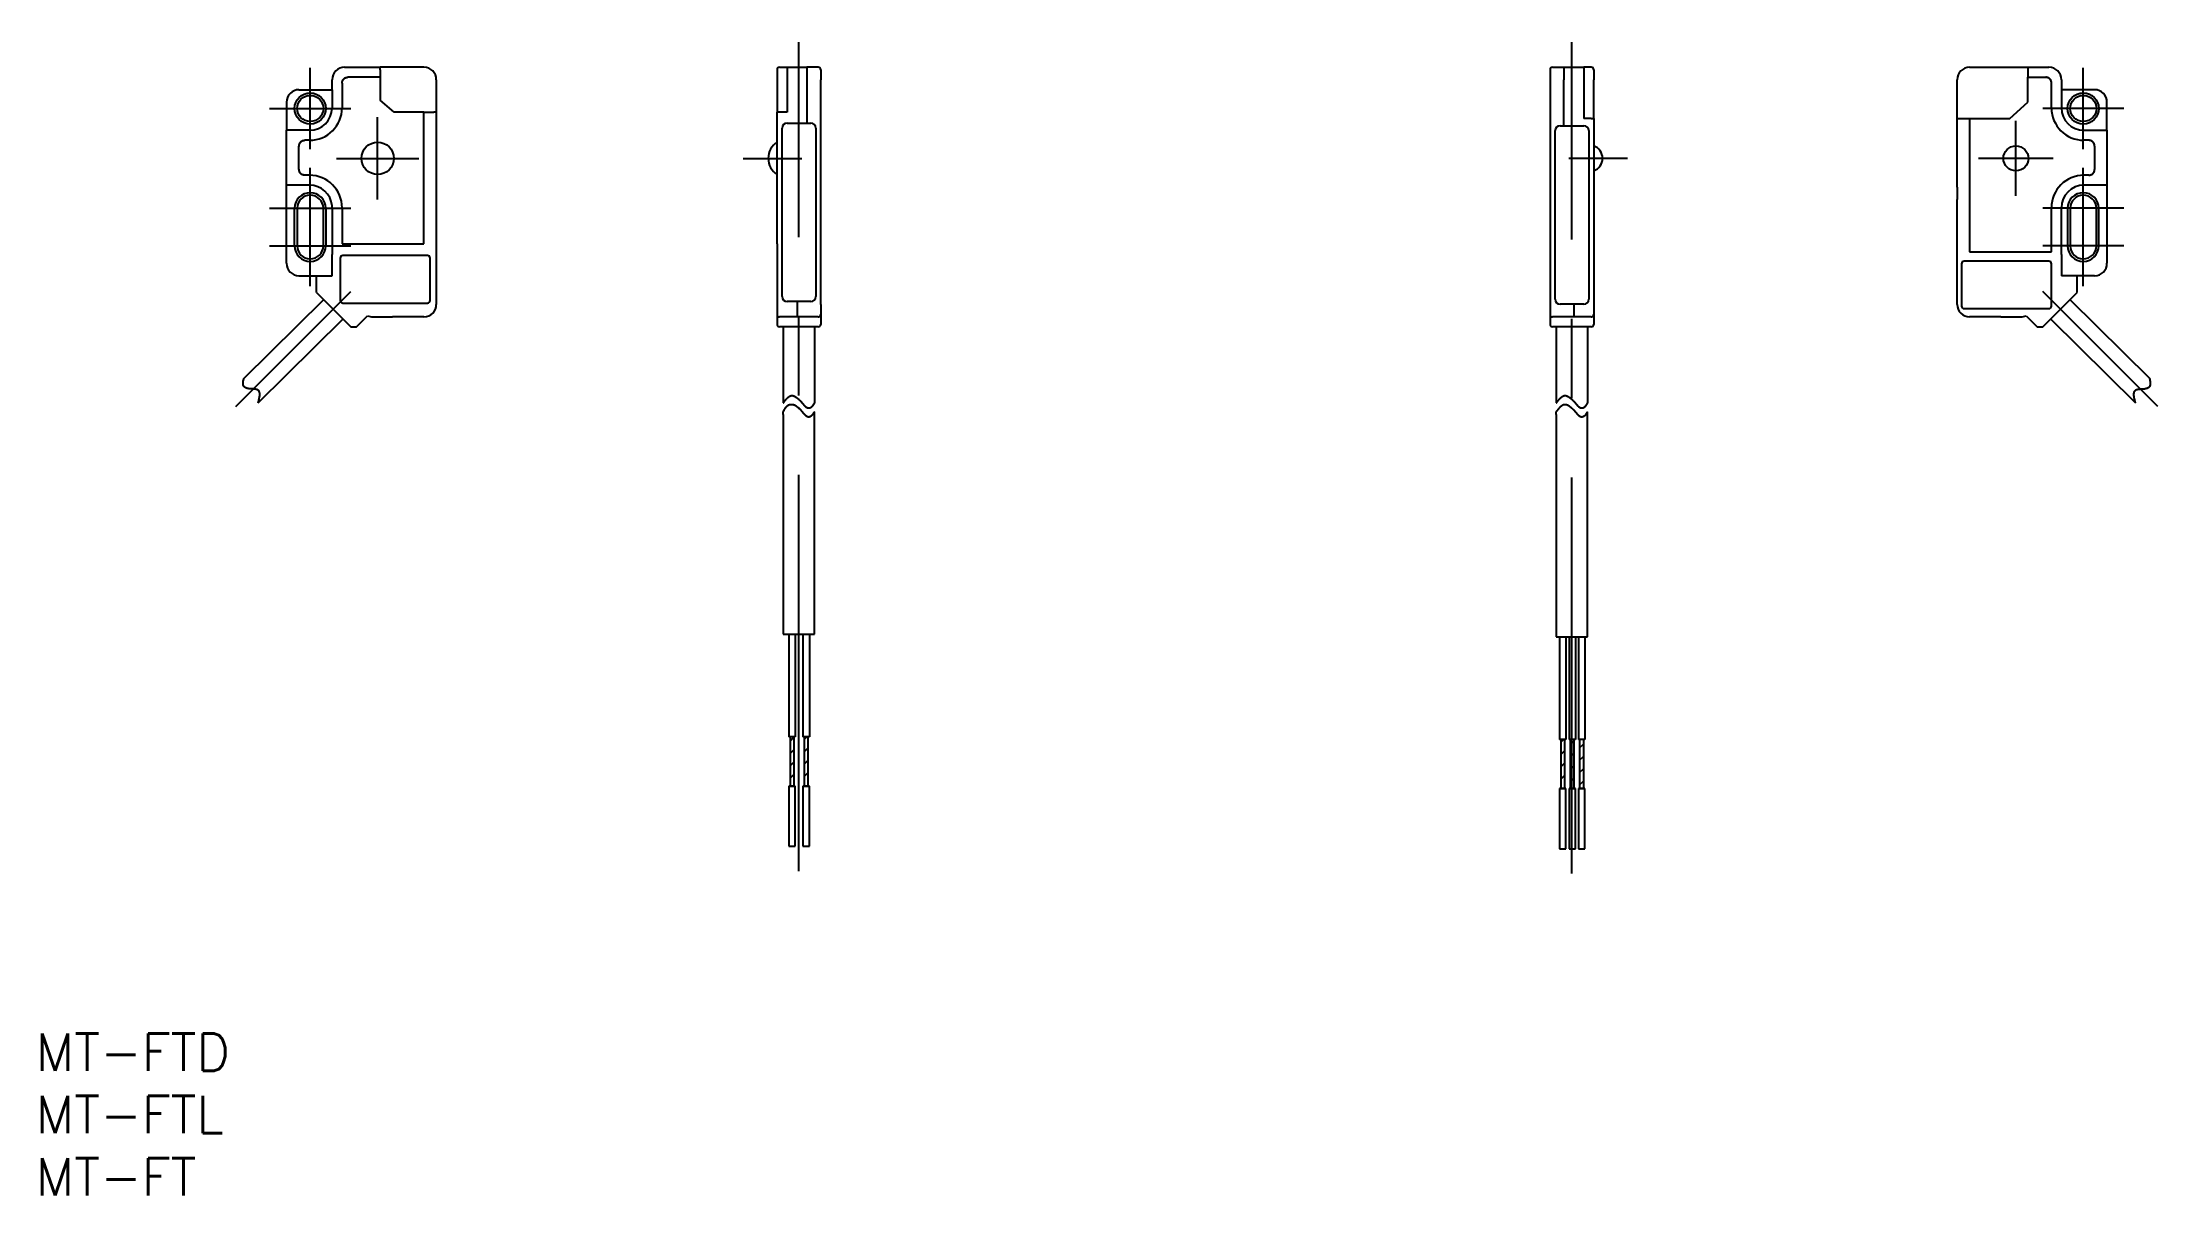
# Model space of a CAD drawing. Extents: x -60 to 109, y -90 to 2.
import ezdxf

# ---------------------------------------------------------------- set-up
doc = ezdxf.new("R2010")
doc.units = 0
doc.linetypes.add('CENTER', pattern=[50.8, 31.75, -6.35, 6.35, -6.35])
doc.layers.get('0').update_dxf_attribs({"linetype": 'CONTINUOUS'})
doc.layers.add('CENTER', color=1, linetype='CONTINUOUS')
doc.styles.get("Standard").update_dxf_attribs({"font": 'txt.shx', "height": 3, "bigfont": 'bigfont.shx'})

msp = doc.modelspace()

# ---------------------------------------------------------------- texts
at = {"color": 7, "linetype": 'CONTINUOUS'}
for s, p in [('MT-FTD', (-60.97, -80.41)), ('MT-FTL', (-60.97, -85.41)), ('MT-FT', (-60.97, -90.41))]:
    msp.add_text(s, height=3, dxfattribs=at).set_placement(p)

# ---------------------------------------------------------------- linework, layer by layer
at = {"color": 7, "linetype": 'CONTINUOUS'}
for p, q in [((-36.24, 0), (-33.39, 0)), ((-29.89, 0), (-33.39, 0)), ((-33.39, -0.2), (-33.39, 0)), ((-1.4, 0), (-0.8, 0)), ((-0.8, 0), (-0.8, -1)), ((-0.8, 0), (0.8, 0)), ((1.7, 0), (0.8, 0)), ((0.8, 0), (0.8, -1)), ((60.52, 0), (61.42, 0)), ((61.42, 0), (63.02, 0)), ((61.42, 0), (61.42, -0.5)), ((63.62, 0), (63.02, 0)), ((63.02, 0), (63.02, -1)), ((93.93, 0), (98.58, 0)), ((98.58, 0), (100.28, 0)), ((98.58, 0), (98.58, -0.2)), ((-37.24, -1.8), (-37.24, -1)), ((-36.44, -1.27), (-36.44, -3.25)), ((-33.39, -0.8), (-35.97, -0.8)), ((-33.39, -0.2), (-33.39, -0.8)), ((-33.39, -0.8), (-33.39, -2.63)), ((-28.89, -1), (-28.89, -3.6)), ((-1.6, -0.2), (-1.6, -1)), ((-1.6, -1), (-1.6, -3.6)), ((-0.8, -0.5), (-0.8, -1)), ((-0.8, -1), (-0.8, -1.2)), ((-0.8, -1.2), (-0.8, -3.6)), ((0.8, -1), (0.8, -4.48)), ((1.9, -0.2), (1.9, -1)), ((1.9, -19), (1.9, -1)), ((60.32, -0.2), (60.32, -1)), ((60.32, -1), (60.32, -19)), ((61.42, -0.5), (61.42, -1)), ((61.42, -4.68), (61.42, -1)), ((63.02, -0.5), (63.02, -1)), ((63.02, -1), (63.02, -1.2)), ((63.02, -1.2), (63.02, -4.1)), ((63.82, -0.2), (63.82, -1)), ((63.82, -4.1), (63.82, -1)), ((92.93, -4.1), (92.93, -1)), ((98.58, -0.2), (98.58, -0.8)), ((98.58, -0.8), (100.02, -0.8)), ((98.58, -2.8), (98.58, -0.8)), ((100.48, -3.25), (100.48, -1.27)), ((101.28, -1), (101.28, -1.5)), ((101.28, -1.5), (101.28, -3.25)), ((-40.89, -2.8), (-40.89, -5.05)), ((-39.89, -1.8), (-37.24, -1.8)), ((-37.24, -1.8), (-37.24, -3.25)), ((-32.28, -3.6), (-33.39, -2.63)), ((97.16, -4.1), (98.58, -2.8)), ((103.93, -1.8), (101.28, -1.8)), ((104.93, -5.05), (104.93, -2.8)), ((-40.89, -9.45), (-40.89, -5.05)), ((-39.04, -5.05), (-40.89, -5.05)), ((-29.89, -3.6), (-32.28, -3.6)), ((-29.89, -14.15), (-29.89, -3.6)), ((-29.89, -3.6), (-29.09, -3.6)), ((-28.89, -3.6), (-29.09, -3.6)), ((-28.89, -3.6), (-28.89, -9.2)), ((-1.6, -5.95), (-1.6, -3.6)), ((-1.4, -3.6), (-1.6, -3.6)), ((-0.8, -3.6), (-1.4, -3.6)), ((-1.2, -18.38), (-1.2, -4.88)), ((-0.8, -4.48), (1.1, -4.48)), ((1.5, -4.88), (1.5, -18.38)), ((60.72, -18.58), (60.72, -5.08)), ((61.12, -4.68), (63.02, -4.68)), ((63.62, -4.1), (63.02, -4.1)), ((63.42, -5.08), (63.42, -18.58)), ((63.62, -4.1), (63.82, -4.1)), ((63.82, -4.1), (63.82, -14.8)), ((92.93, -9.6), (92.93, -4.1)), ((92.93, -4.1), (93.13, -4.1)), ((93.13, -4.1), (93.93, -4.1)), ((93.93, -4.1), (97.16, -4.1)), ((93.93, -4.1), (93.93, -14.8)), ((103.08, -5.05), (104.93, -5.05)), ((104.93, -5.05), (104.93, -9.45)), ((-39.89, -8.18), (-39.89, -6.32)), ((-39.04, -5.85), (-39.42, -5.85)), ((-1.6, -8.55), (-1.6, -5.95)), ((103.47, -5.85), (103.08, -5.85)), ((103.93, -6.32), (103.93, -8.18)), ((-40.89, -15.7), (-40.89, -9.45)), ((-39.04, -9.45), (-40.89, -9.45)), ((-39.04, -8.65), (-39.42, -8.65)), ((-28.89, -9.2), (-28.89, -10.2)), ((-1.6, -14.15), (-1.6, -8.55)), ((92.93, -9.6), (92.93, -10.6)), ((103.47, -8.65), (103.08, -8.65)), ((104.93, -9.45), (103.08, -9.45)), ((104.93, -9.45), (104.93, -15.7)), ((-40.24, -14.3), (-40.24, -11.3)), ((-40.04, -11.3), (-40.04, -14.3)), ((-37.94, -14.3), (-37.94, -11.3)), ((-37.74, -11.3), (-37.74, -14.3)), ((-37.24, -11.25), (-37.24, -15)), ((-36.44, -11.25), (-36.44, -14.15)), ((-28.89, -10.2), (-28.89, -19)), ((92.93, -19), (92.93, -10.6)), ((100.48, -14.8), (100.48, -11.25)), ((101.28, -11.35), (101.28, -11.25)), ((101.28, -15), (101.28, -11.35)), ((101.78, -11.3), (101.78, -14.3)), ((101.98, -11.3), (101.98, -14.3)), ((104.08, -14.3), (104.08, -11.3)), ((104.28, -14.3), (104.28, -11.3)), ((-37.24, -16.7), (-37.24, -15)), ((-36.44, -14.15), (-29.89, -14.15)), ((-29.59, -15.09), (-36.39, -15.09)), ((-1.6, -14.15), (-1.6, -20.6)), ((63.82, -14.8), (63.82, -20.6)), ((93.93, -14.8), (100.48, -14.8)), ((101.28, -15), (101.28, -16.7)), ((-39.89, -16.7), (-38.48, -16.7)), ((-38.48, -16.7), (-37.24, -16.7)), ((-38.48, -18.05), (-38.48, -16.7)), ((-36.59, -15.29), (-36.59, -18.69)), ((-29.39, -18.69), (-29.39, -15.29)), ((93.28, -15.74), (93.28, -19.14)), ((100.28, -15.54), (93.48, -15.54)), ((100.48, -19.14), (100.48, -15.74)), ((102.53, -16.7), (101.28, -16.7)), ((103.93, -16.7), (102.53, -16.7)), ((102.53, -18.05), (102.53, -16.7)), ((-44.31, -24.94), (-37.9, -18.6)), ((-38.48, -18.05), (-35.73, -20.8)), ((99.78, -20.8), (102.53, -18.05)), ((99.84, -20.74), (102.53, -18.05)), ((101.95, -18.6), (108.36, -24.94)), ((-43.16, -26.9), (-36.37, -20.18)), ((-36.39, -18.89), (-29.59, -18.89)), ((-35.28, -20.8), (-34.4, -19.91)), ((-33.99, -20), (-32.39, -20)), ((-29.89, -20), (-32.39, -20)), ((1.7, -20), (-1.4, -20)), ((1.1, -18.78), (-0.8, -18.78)), ((0, -18.78), (0, -19)), ((0, -19), (0, -19.4)), ((0, -19.4), (0, -20)), ((1.9, -19), (1.9, -20.6)), ((60.32, -19), (60.32, -20.6)), ((63.62, -20), (60.52, -20)), ((63.02, -18.98), (61.12, -18.98)), ((62.22, -19), (62.22, -20)), ((93.48, -19.34), (100.28, -19.34)), ((96.43, -20), (93.93, -20)), ((96.43, -20), (98.04, -20)), ((98.45, -19.91), (99.34, -20.8)), ((100.42, -20.18), (107.21, -26.9)), ((-35.73, -20.8), (-35.28, -20.8)), ((1.7, -20.8), (-1.4, -20.8)), ((-1.1, -20.8), (-1.1, -26.78)), ((1.4, -20.8), (1.4, -26.9)), ((63.62, -20.8), (60.52, -20.8)), ((60.82, -20.8), (60.82, -26.78)), ((63.32, -20.8), (63.32, -26.9)), ((99.34, -20.8), (99.78, -20.8)), ((-1.1, -26.78), (-1.1, -26.82)), ((-1.1, -26.78), (-1.1, -26.9)), ((60.82, -26.78), (60.82, -26.9)), ((60.82, -26.78), (60.82, -26.82)), ((-1.1, -27.72), (-1.1, -27.6)), ((-1.1, -27.81), (-1.1, -27.72)), ((-1.1, -27.81), (-1.1, -45.43)), ((1.4, -45.43), (1.4, -27.6)), ((60.82, -27.72), (60.82, -27.6)), ((60.82, -27.81), (60.82, -27.72)), ((60.82, -27.81), (60.82, -45.63)), ((63.32, -45.63), (63.32, -27.6)), ((63.32, -27.85), (63.32, -27.7)), ((63.32, -27.85), (63.32, -27.81)), ((-1.1, -45.43), (1.4, -45.43)), ((-0.65, -45.43), (-0.65, -53.65)), ((-0.14, -45.43), (-0.14, -53.65)), ((0.48, -45.43), (0.48, -53.65)), ((0.99, -45.43), (0.99, -53.65)), ((60.82, -45.63), (63.32, -45.63)), ((61.08, -45.63), (61.08, -53.85)), ((61.59, -45.63), (61.59, -53.85)), ((61.84, -45.63), (61.84, -53.85)), ((62.35, -45.63), (62.35, -53.85)), ((62.6, -45.63), (62.6, -53.85)), ((63.11, -45.63), (63.11, -53.85)), ((-0.56, -53.65), (-0.65, -53.65)), ((-0.23, -53.65), (-0.56, -53.65)), ((-0.23, -53.65), (-0.56, -53.65)), ((-0.56, -53.65), (-0.56, -57.6)), ((-0.23, -57.6), (-0.23, -53.65)), ((-0.14, -53.65), (-0.23, -53.65)), ((0.57, -53.65), (0.48, -53.65)), ((0.9, -53.65), (0.57, -53.65)), ((0.9, -53.65), (0.57, -53.65)), ((0.57, -53.65), (0.57, -57.6)), ((0.9, -57.6), (0.9, -53.65)), ((0.99, -53.65), (0.9, -53.65)), ((61.17, -53.85), (61.08, -53.85)), ((61.17, -53.85), (61.17, -57.8)), ((61.5, -53.85), (61.17, -53.85)), ((61.5, -53.85), (61.17, -53.85)), ((61.59, -53.85), (61.5, -53.85)), ((61.5, -57.8), (61.5, -53.85)), ((61.93, -53.85), (61.84, -53.85)), ((61.93, -53.85), (61.93, -57.8)), ((62.26, -53.85), (61.93, -53.85)), ((62.26, -53.85), (61.93, -53.85)), ((62.35, -53.85), (62.26, -53.85)), ((62.26, -57.8), (62.26, -53.85)), ((62.69, -53.85), (62.6, -53.85)), ((63.02, -53.85), (62.69, -53.85)), ((63.02, -53.85), (62.69, -53.85)), ((62.69, -53.85), (62.69, -57.8)), ((63.11, -53.85), (63.02, -53.85)), ((63.02, -57.8), (63.02, -53.85)), ((-0.65, -57.6), (-0.65, -62.41)), ((-0.56, -57.6), (-0.65, -57.6)), ((-0.23, -57.6), (-0.56, -57.6)), ((-0.56, -57.6), (-0.23, -57.6)), ((-0.56, -57.6), (-0.23, -57.6)), ((-0.23, -57.6), (-0.56, -57.6)), ((-0.14, -57.6), (-0.23, -57.6)), ((-0.14, -62.41), (-0.14, -57.6)), ((0.48, -57.6), (0.48, -62.41)), ((0.57, -57.6), (0.48, -57.6)), ((0.9, -57.6), (0.57, -57.6)), ((0.57, -57.6), (0.9, -57.6)), ((0.57, -57.6), (0.9, -57.6)), ((0.9, -57.6), (0.57, -57.6)), ((0.99, -57.6), (0.9, -57.6)), ((0.99, -62.41), (0.99, -57.6)), ((61.17, -57.8), (61.08, -57.8)), ((61.08, -57.8), (61.08, -62.61)), ((61.5, -57.8), (61.17, -57.8)), ((61.17, -57.8), (61.5, -57.8)), ((61.17, -57.8), (61.5, -57.8)), ((61.5, -57.8), (61.17, -57.8)), ((61.59, -57.8), (61.5, -57.8)), ((61.59, -62.61), (61.59, -57.8)), ((61.93, -57.8), (61.84, -57.8)), ((61.84, -57.8), (61.84, -62.61)), ((62.26, -57.8), (61.93, -57.8)), ((61.93, -57.8), (62.26, -57.8)), ((61.93, -57.8), (62.26, -57.8)), ((62.26, -57.8), (61.93, -57.8)), ((62.35, -57.8), (62.26, -57.8)), ((62.35, -62.61), (62.35, -57.8)), ((62.69, -57.8), (62.6, -57.8)), ((62.6, -57.8), (62.6, -62.61)), ((63.02, -57.8), (62.69, -57.8)), ((62.69, -57.8), (63.02, -57.8)), ((62.69, -57.8), (63.02, -57.8)), ((63.02, -57.8), (62.69, -57.8)), ((63.11, -57.8), (63.02, -57.8)), ((63.11, -62.61), (63.11, -57.8)), ((-0.65, -62.41), (-0.14, -62.41)), ((0.48, -62.41), (0.99, -62.41)), ((61.08, -62.61), (61.59, -62.61)), ((61.84, -62.61), (62.35, -62.61)), ((62.6, -62.61), (63.11, -62.61))]:
    msp.add_line(p, q, dxfattribs=at)
at = {"color": 3, "linetype": 'CONTINUOUS'}
for p, q in [((-0.56, -53.99), (-0.23, -53.66)), ((0.57, -53.86), (0.78, -53.65)), ((61.17, -54.08), (61.4, -53.85)), ((61.93, -54.31), (62.26, -53.98)), ((62.69, -54.53), (63.02, -54.2)), ((-0.56, -54.98), (-0.23, -54.65)), ((-0.56, -55.97), (-0.23, -55.64)), ((0.57, -54.85), (0.9, -54.52)), ((0.57, -55.84), (0.9, -55.51)), ((61.17, -55.07), (61.5, -54.74)), ((61.17, -56.06), (61.5, -55.73)), ((61.93, -55.3), (62.26, -54.97)), ((62.69, -55.52), (63.02, -55.19)), ((-0.56, -56.96), (-0.23, -56.63)), ((0.57, -56.83), (0.9, -56.5)), ((0.79, -57.6), (0.9, -57.49)), ((61.17, -57.05), (61.5, -56.72)), ((61.93, -56.29), (62.26, -55.96)), ((61.93, -57.28), (62.26, -56.95)), ((62.69, -56.51), (63.02, -56.18)), ((62.69, -57.5), (63.02, -57.17)), ((61.4, -57.8), (61.5, -57.71))]:
    msp.add_line(p, q, dxfattribs=at)
at = {"color": 7}
for points in [[(-36.44, -1.27, 0), (-36.44, -1.27, 0), (-36.43, -1.26, 0), (-36.43, -1.26, 0), (-36.43, -1.26, 0), (-36.43, -1.26, 0), (-36.43, -1.25, 0), (-36.43, -1.25, 0), (-36.43, -1.25, 0), (-36.43, -1.24, 0), (-36.43, -1.24, 0), (-36.43, -1.24, 0), (-36.43, -1.24, 0), (-36.43, -1.23, 0), (-36.43, -1.23, 0), (-36.43, -1.23, 0), (-36.43, -1.23, 0), (-36.43, -1.22, 0), (-36.43, -1.22, 0), (-36.43, -1.22, 0), (-36.43, -1.22, 0), (-36.43, -1.21, 0), (-36.43, -1.21, 0), (-36.43, -1.21, 0), (-36.43, -1.21, 0), (-36.43, -1.2, 0), (-36.43, -1.2, 0), (-36.43, -1.2, 0), (-36.43, -1.2, 0), (-36.43, -1.19, 0), (-36.43, -1.19, 0), (-36.43, -1.19, 0), (-36.43, -1.19, 0), (-36.43, -1.18, 0), (-36.43, -1.18, 0), (-36.43, -1.18, 0), (-36.43, -1.18, 0), (-36.43, -1.17, 0), (-36.43, -1.17, 0), (-36.42, -1.17, 0), (-36.42, -1.17, 0), (-36.42, -1.16, 0), (-36.42, -1.16, 0), (-36.42, -1.16, 0), (-36.42, -1.16, 0), (-36.42, -1.15, 0), (-36.42, -1.15, 0), (-36.42, -1.15, 0), (-36.42, -1.15, 0), (-36.42, -1.14, 0), (-36.42, -1.14, 0), (-36.42, -1.14, 0), (-36.42, -1.14, 0), (-36.42, -1.13, 0), (-36.42, -1.13, 0), (-36.42, -1.13, 0), (-36.42, -1.13, 0), (-36.41, -1.12, 0), (-36.41, -1.12, 0), (-36.41, -1.12, 0), (-36.41, -1.12, 0), (-36.41, -1.11, 0), (-36.41, -1.11, 0), (-36.41, -1.11, 0), (-36.41, -1.11, 0), (-36.41, -1.1, 0), (-36.41, -1.1, 0), (-36.41, -1.1, 0), (-36.41, -1.1, 0), (-36.4, -1.09, 0), (-36.4, -1.09, 0), (-36.4, -1.09, 0), (-36.4, -1.09, 0), (-36.4, -1.08, 0), (-36.4, -1.08, 0), (-36.4, -1.08, 0), (-36.4, -1.08, 0), (-36.4, -1.08, 0), (-36.4, -1.07, 0), (-36.39, -1.07, 0), (-36.39, -1.07, 0), (-36.39, -1.07, 0), (-36.39, -1.06, 0), (-36.39, -1.06, 0), (-36.39, -1.06, 0), (-36.39, -1.06, 0), (-36.39, -1.05, 0), (-36.39, -1.05, 0), (-36.38, -1.05, 0), (-36.38, -1.05, 0), (-36.38, -1.04, 0), (-36.38, -1.04, 0), (-36.38, -1.04, 0), (-36.38, -1.04, 0), (-36.38, -1.04, 0), (-36.38, -1.03, 0), (-36.38, -1.03, 0), (-36.37, -1.03, 0), (-36.37, -1.03, 0), (-36.37, -1.02, 0), (-36.37, -1.02, 0), (-36.37, -1.02, 0), (-36.37, -1.02, 0), (-36.37, -1.02, 0), (-36.36, -1.01, 0), (-36.36, -1.01, 0), (-36.36, -1.01, 0), (-36.36, -1.01, 0), (-36.36, -1, 0), (-36.36, -1, 0), (-36.36, -1, 0), (-36.35, -1, 0), (-36.35, -1, 0), (-36.35, -0.99, 0), (-36.35, -0.99, 0), (-36.35, -0.99, 0), (-36.35, -0.99, 0), (-36.35, -0.99, 0), (-36.34, -0.98, 0), (-36.34, -0.98, 0), (-36.34, -0.98, 0), (-36.34, -0.98, 0), (-36.34, -0.98, 0), (-36.34, -0.97, 0), (-36.33, -0.97, 0), (-36.33, -0.97, 0), (-36.33, -0.97, 0), (-36.33, -0.97, 0), (-36.33, -0.96, 0), (-36.33, -0.96, 0), (-36.33, -0.96, 0), (-36.32, -0.96, 0), (-36.32, -0.96, 0), (-36.32, -0.95, 0), (-36.32, -0.95, 0), (-36.32, -0.95, 0), (-36.31, -0.95, 0), (-36.31, -0.95, 0), (-36.31, -0.94, 0), (-36.31, -0.94, 0), (-36.31, -0.94, 0), (-36.31, -0.94, 0), (-36.3, -0.94, 0), (-36.3, -0.93, 0), (-36.3, -0.93, 0), (-36.3, -0.93, 0), (-36.3, -0.93, 0), (-36.3, -0.93, 0), (-36.29, -0.93, 0), (-36.29, -0.92, 0), (-36.29, -0.92, 0), (-36.29, -0.92, 0), (-36.29, -0.92, 0), (-36.28, -0.92, 0), (-36.28, -0.92, 0), (-36.28, -0.91, 0), (-36.28, -0.91, 0), (-36.28, -0.91, 0), (-36.27, -0.91, 0), (-36.27, -0.91, 0), (-36.27, -0.91, 0), (-36.27, -0.9, 0), (-36.27, -0.9, 0), (-36.26, -0.9, 0), (-36.26, -0.9, 0), (-36.26, -0.9, 0), (-36.26, -0.9, 0), (-36.26, -0.89, 0), (-36.25, -0.89, 0), (-36.25, -0.89, 0), (-36.25, -0.89, 0), (-36.25, -0.89, 0), (-36.25, -0.89, 0), (-36.24, -0.89, 0), (-36.24, -0.88, 0), (-36.24, -0.88, 0), (-36.24, -0.88, 0), (-36.23, -0.88, 0), (-36.23, -0.88, 0), (-36.23, -0.88, 0), (-36.23, -0.87, 0), (-36.23, -0.87, 0), (-36.22, -0.87, 0), (-36.22, -0.87, 0), (-36.22, -0.87, 0), (-36.22, -0.87, 0), (-36.22, -0.87, 0), (-36.21, -0.87, 0), (-36.21, -0.86, 0), (-36.21, -0.86, 0), (-36.21, -0.86, 0), (-36.2, -0.86, 0), (-36.2, -0.86, 0), (-36.2, -0.86, 0), (-36.2, -0.86, 0), (-36.2, -0.86, 0), (-36.19, -0.85, 0), (-36.19, -0.85, 0), (-36.19, -0.85, 0), (-36.19, -0.85, 0), (-36.18, -0.85, 0), (-36.18, -0.85, 0), (-36.18, -0.85, 0), (-36.18, -0.85, 0), (-36.17, -0.84, 0), (-36.17, -0.84, 0), (-36.17, -0.84, 0), (-36.17, -0.84, 0), (-36.16, -0.84, 0), (-36.16, -0.84, 0), (-36.16, -0.84, 0), (-36.16, -0.84, 0), (-36.16, -0.84, 0), (-36.15, -0.84, 0), (-36.15, -0.83, 0), (-36.15, -0.83, 0), (-36.15, -0.83, 0), (-36.14, -0.83, 0), (-36.14, -0.83, 0), (-36.14, -0.83, 0), (-36.14, -0.83, 0), (-36.13, -0.83, 0), (-36.13, -0.83, 0), (-36.13, -0.83, 0), (-36.13, -0.83, 0), (-36.12, -0.82, 0), (-36.12, -0.82, 0), (-36.12, -0.82, 0), (-36.12, -0.82, 0), (-36.11, -0.82, 0), (-36.11, -0.82, 0), (-36.11, -0.82, 0), (-36.11, -0.82, 0), (-36.1, -0.82, 0), (-36.1, -0.82, 0), (-36.1, -0.82, 0), (-36.1, -0.82, 0), (-36.09, -0.82, 0), (-36.09, -0.82, 0), (-36.09, -0.81, 0), (-36.09, -0.81, 0), (-36.08, -0.81, 0), (-36.08, -0.81, 0), (-36.08, -0.81, 0), (-36.08, -0.81, 0), (-36.07, -0.81, 0), (-36.07, -0.81, 0), (-36.07, -0.81, 0), (-36.07, -0.81, 0), (-36.06, -0.81, 0), (-36.06, -0.81, 0), (-36.06, -0.81, 0), (-36.06, -0.81, 0), (-36.05, -0.81, 0), (-36.05, -0.81, 0), (-36.05, -0.81, 0), (-36.05, -0.81, 0), (-36.04, -0.81, 0), (-36.04, -0.81, 0), (-36.04, -0.81, 0), (-36.04, -0.81, 0), (-36.03, -0.81, 0), (-36.03, -0.81, 0), (-36.03, -0.81, 0), (-36.03, -0.8, 0), (-36.02, -0.8, 0), (-36.02, -0.8, 0), (-36.02, -0.8, 0), (-36.02, -0.8, 0), (-36.01, -0.8, 0), (-36.01, -0.8, 0), (-36.01, -0.8, 0), (-36.01, -0.8, 0), (-36, -0.8, 0), (-36, -0.8, 0), (-36, -0.8, 0), (-36, -0.8, 0), (-35.99, -0.8, 0), (-35.99, -0.8, 0), (-35.99, -0.8, 0), (-35.99, -0.8, 0), (-35.98, -0.8, 0), (-35.98, -0.8, 0), (-35.98, -0.8, 0), (-35.97, -0.8, 0), (-35.97, -0.8, 0), (-35.97, -0.8, 0), (-35.97, -0.8, 0)], [(100.48, -1.27, 0), (100.48, -1.27, 0), (100.48, -1.26, 0), (100.48, -1.26, 0), (100.48, -1.26, 0), (100.48, -1.26, 0), (100.48, -1.25, 0), (100.48, -1.25, 0), (100.48, -1.25, 0), (100.48, -1.24, 0), (100.48, -1.24, 0), (100.48, -1.24, 0), (100.48, -1.24, 0), (100.48, -1.23, 0), (100.48, -1.23, 0), (100.48, -1.23, 0), (100.48, -1.23, 0), (100.48, -1.22, 0), (100.48, -1.22, 0), (100.48, -1.22, 0), (100.48, -1.22, 0), (100.48, -1.21, 0), (100.48, -1.21, 0), (100.48, -1.21, 0), (100.48, -1.21, 0), (100.48, -1.2, 0), (100.48, -1.2, 0), (100.48, -1.2, 0), (100.48, -1.2, 0), (100.48, -1.19, 0), (100.48, -1.19, 0), (100.48, -1.19, 0), (100.48, -1.19, 0), (100.48, -1.18, 0), (100.47, -1.18, 0), (100.47, -1.18, 0), (100.47, -1.18, 0), (100.47, -1.17, 0), (100.47, -1.17, 0), (100.47, -1.17, 0), (100.47, -1.17, 0), (100.47, -1.16, 0), (100.47, -1.16, 0), (100.47, -1.16, 0), (100.47, -1.16, 0), (100.47, -1.15, 0), (100.47, -1.15, 0), (100.47, -1.15, 0), (100.47, -1.15, 0), (100.47, -1.14, 0), (100.47, -1.14, 0), (100.47, -1.14, 0), (100.47, -1.14, 0), (100.47, -1.13, 0), (100.47, -1.13, 0), (100.46, -1.13, 0), (100.46, -1.13, 0), (100.46, -1.12, 0), (100.46, -1.12, 0), (100.46, -1.12, 0), (100.46, -1.12, 0), (100.46, -1.11, 0), (100.46, -1.11, 0), (100.46, -1.11, 0), (100.46, -1.11, 0), (100.46, -1.1, 0), (100.46, -1.1, 0), (100.45, -1.1, 0), (100.45, -1.1, 0), (100.45, -1.09, 0), (100.45, -1.09, 0), (100.45, -1.09, 0), (100.45, -1.09, 0), (100.45, -1.08, 0), (100.45, -1.08, 0), (100.45, -1.08, 0), (100.45, -1.08, 0), (100.44, -1.08, 0), (100.44, -1.07, 0), (100.44, -1.07, 0), (100.44, -1.07, 0), (100.44, -1.07, 0), (100.44, -1.06, 0), (100.44, -1.06, 0), (100.44, -1.06, 0), (100.44, -1.06, 0), (100.44, -1.05, 0), (100.43, -1.05, 0), (100.43, -1.05, 0), (100.43, -1.05, 0), (100.43, -1.04, 0), (100.43, -1.04, 0), (100.43, -1.04, 0), (100.43, -1.04, 0), (100.43, -1.04, 0), (100.42, -1.03, 0), (100.42, -1.03, 0), (100.42, -1.03, 0), (100.42, -1.03, 0), (100.42, -1.02, 0), (100.42, -1.02, 0), (100.42, -1.02, 0), (100.42, -1.02, 0), (100.41, -1.02, 0), (100.41, -1.01, 0), (100.41, -1.01, 0), (100.41, -1.01, 0), (100.41, -1.01, 0), (100.41, -1, 0), (100.41, -1, 0), (100.4, -1, 0), (100.4, -1, 0), (100.4, -1, 0), (100.4, -0.99, 0), (100.4, -0.99, 0), (100.4, -0.99, 0), (100.4, -0.99, 0), (100.39, -0.99, 0), (100.39, -0.98, 0), (100.39, -0.98, 0), (100.39, -0.98, 0), (100.39, -0.98, 0), (100.39, -0.98, 0), (100.39, -0.97, 0), (100.38, -0.97, 0), (100.38, -0.97, 0), (100.38, -0.97, 0), (100.38, -0.97, 0), (100.38, -0.96, 0), (100.38, -0.96, 0), (100.37, -0.96, 0), (100.37, -0.96, 0), (100.37, -0.96, 0), (100.37, -0.95, 0), (100.37, -0.95, 0), (100.36, -0.95, 0), (100.36, -0.95, 0), (100.36, -0.95, 0), (100.36, -0.94, 0), (100.36, -0.94, 0), (100.36, -0.94, 0), (100.35, -0.94, 0), (100.35, -0.94, 0), (100.35, -0.93, 0), (100.35, -0.93, 0), (100.35, -0.93, 0), (100.34, -0.93, 0), (100.34, -0.93, 0), (100.34, -0.93, 0), (100.34, -0.92, 0), (100.34, -0.92, 0), (100.34, -0.92, 0), (100.33, -0.92, 0), (100.33, -0.92, 0), (100.33, -0.92, 0), (100.33, -0.91, 0), (100.33, -0.91, 0), (100.32, -0.91, 0), (100.32, -0.91, 0), (100.32, -0.91, 0), (100.32, -0.91, 0), (100.32, -0.9, 0), (100.31, -0.9, 0), (100.31, -0.9, 0), (100.31, -0.9, 0), (100.31, -0.9, 0), (100.31, -0.9, 0), (100.3, -0.89, 0), (100.3, -0.89, 0), (100.3, -0.89, 0), (100.3, -0.89, 0), (100.3, -0.89, 0), (100.29, -0.89, 0), (100.29, -0.89, 0), (100.29, -0.88, 0), (100.29, -0.88, 0), (100.28, -0.88, 0), (100.28, -0.88, 0), (100.28, -0.88, 0), (100.28, -0.88, 0), (100.28, -0.87, 0), (100.28, -0.87, 0), (100.27, -0.87, 0), (100.27, -0.87, 0), (100.27, -0.87, 0), (100.27, -0.87, 0), (100.26, -0.87, 0), (100.26, -0.87, 0), (100.26, -0.86, 0), (100.26, -0.86, 0), (100.25, -0.86, 0), (100.25, -0.86, 0), (100.25, -0.86, 0), (100.25, -0.86, 0), (100.25, -0.86, 0), (100.24, -0.86, 0), (100.24, -0.85, 0), (100.24, -0.85, 0), (100.24, -0.85, 0), (100.23, -0.85, 0), (100.23, -0.85, 0), (100.23, -0.85, 0), (100.23, -0.85, 0), (100.22, -0.85, 0), (100.22, -0.84, 0), (100.22, -0.84, 0), (100.22, -0.84, 0), (100.22, -0.84, 0), (100.21, -0.84, 0), (100.21, -0.84, 0), (100.21, -0.84, 0), (100.21, -0.84, 0), (100.2, -0.84, 0), (100.2, -0.84, 0), (100.2, -0.83, 0), (100.2, -0.83, 0), (100.19, -0.83, 0), (100.19, -0.83, 0), (100.19, -0.83, 0), (100.19, -0.83, 0), (100.19, -0.83, 0), (100.18, -0.83, 0), (100.18, -0.83, 0), (100.18, -0.83, 0), (100.17, -0.83, 0), (100.17, -0.82, 0), (100.17, -0.82, 0), (100.17, -0.82, 0), (100.17, -0.82, 0), (100.16, -0.82, 0), (100.16, -0.82, 0), (100.16, -0.82, 0), (100.16, -0.82, 0), (100.15, -0.82, 0), (100.15, -0.82, 0), (100.15, -0.82, 0), (100.14, -0.82, 0), (100.14, -0.82, 0), (100.14, -0.82, 0), (100.14, -0.81, 0), (100.14, -0.81, 0), (100.13, -0.81, 0), (100.13, -0.81, 0), (100.13, -0.81, 0), (100.12, -0.81, 0), (100.12, -0.81, 0), (100.12, -0.81, 0), (100.12, -0.81, 0), (100.11, -0.81, 0), (100.11, -0.81, 0), (100.11, -0.81, 0), (100.11, -0.81, 0), (100.11, -0.81, 0), (100.1, -0.81, 0), (100.1, -0.81, 0), (100.1, -0.81, 0), (100.09, -0.81, 0), (100.09, -0.81, 0), (100.09, -0.81, 0), (100.09, -0.81, 0), (100.08, -0.81, 0), (100.08, -0.81, 0), (100.08, -0.81, 0), (100.08, -0.81, 0), (100.08, -0.8, 0), (100.07, -0.8, 0), (100.07, -0.8, 0), (100.07, -0.8, 0), (100.06, -0.8, 0), (100.06, -0.8, 0), (100.06, -0.8, 0), (100.06, -0.8, 0), (100.05, -0.8, 0), (100.05, -0.8, 0), (100.05, -0.8, 0), (100.05, -0.8, 0), (100.04, -0.8, 0), (100.04, -0.8, 0), (100.04, -0.8, 0), (100.04, -0.8, 0), (100.03, -0.8, 0), (100.03, -0.8, 0), (100.03, -0.8, 0), (100.03, -0.8, 0), (100.02, -0.8, 0), (100.02, -0.8, 0), (100.02, -0.8, 0), (100.02, -0.8, 0)], [(-39.89, -6.32, 0), (-39.89, -6.32, 0), (-39.88, -6.31, 0), (-39.88, -6.31, 0), (-39.88, -6.31, 0), (-39.88, -6.31, 0), (-39.88, -6.3, 0), (-39.88, -6.3, 0), (-39.88, -6.3, 0), (-39.88, -6.29, 0), (-39.88, -6.29, 0), (-39.88, -6.29, 0), (-39.88, -6.29, 0), (-39.88, -6.28, 0), (-39.88, -6.28, 0), (-39.88, -6.28, 0), (-39.88, -6.28, 0), (-39.88, -6.27, 0), (-39.88, -6.27, 0), (-39.88, -6.27, 0), (-39.88, -6.27, 0), (-39.88, -6.26, 0), (-39.88, -6.26, 0), (-39.88, -6.26, 0), (-39.88, -6.26, 0), (-39.88, -6.25, 0), (-39.88, -6.25, 0), (-39.88, -6.25, 0), (-39.88, -6.25, 0), (-39.88, -6.24, 0), (-39.88, -6.24, 0), (-39.88, -6.24, 0), (-39.88, -6.24, 0), (-39.88, -6.23, 0), (-39.88, -6.23, 0), (-39.88, -6.23, 0), (-39.88, -6.23, 0), (-39.88, -6.22, 0), (-39.88, -6.22, 0), (-39.87, -6.22, 0), (-39.87, -6.22, 0), (-39.87, -6.21, 0), (-39.87, -6.21, 0), (-39.87, -6.21, 0), (-39.87, -6.21, 0), (-39.87, -6.2, 0), (-39.87, -6.2, 0), (-39.87, -6.2, 0), (-39.87, -6.2, 0), (-39.87, -6.19, 0), (-39.87, -6.19, 0), (-39.87, -6.19, 0), (-39.87, -6.19, 0), (-39.87, -6.18, 0), (-39.87, -6.18, 0), (-39.87, -6.18, 0), (-39.87, -6.18, 0), (-39.86, -6.17, 0), (-39.86, -6.17, 0), (-39.86, -6.17, 0), (-39.86, -6.17, 0), (-39.86, -6.16, 0), (-39.86, -6.16, 0), (-39.86, -6.16, 0), (-39.86, -6.16, 0), (-39.86, -6.15, 0), (-39.86, -6.15, 0), (-39.86, -6.15, 0), (-39.86, -6.15, 0), (-39.85, -6.14, 0), (-39.85, -6.14, 0), (-39.85, -6.14, 0), (-39.85, -6.14, 0), (-39.85, -6.13, 0), (-39.85, -6.13, 0), (-39.85, -6.13, 0), (-39.85, -6.13, 0), (-39.85, -6.13, 0), (-39.85, -6.12, 0), (-39.84, -6.12, 0), (-39.84, -6.12, 0), (-39.84, -6.12, 0), (-39.84, -6.11, 0), (-39.84, -6.11, 0), (-39.84, -6.11, 0), (-39.84, -6.11, 0), (-39.84, -6.1, 0), (-39.84, -6.1, 0), (-39.83, -6.1, 0), (-39.83, -6.1, 0), (-39.83, -6.09, 0), (-39.83, -6.09, 0), (-39.83, -6.09, 0), (-39.83, -6.09, 0), (-39.83, -6.09, 0), (-39.83, -6.08, 0), (-39.83, -6.08, 0), (-39.82, -6.08, 0), (-39.82, -6.08, 0), (-39.82, -6.07, 0), (-39.82, -6.07, 0), (-39.82, -6.07, 0), (-39.82, -6.07, 0), (-39.82, -6.07, 0), (-39.81, -6.06, 0), (-39.81, -6.06, 0), (-39.81, -6.06, 0), (-39.81, -6.06, 0), (-39.81, -6.05, 0), (-39.81, -6.05, 0), (-39.81, -6.05, 0), (-39.8, -6.05, 0), (-39.8, -6.05, 0), (-39.8, -6.04, 0), (-39.8, -6.04, 0), (-39.8, -6.04, 0), (-39.8, -6.04, 0), (-39.8, -6.04, 0), (-39.79, -6.03, 0), (-39.79, -6.03, 0), (-39.79, -6.03, 0), (-39.79, -6.03, 0), (-39.79, -6.03, 0), (-39.79, -6.02, 0), (-39.78, -6.02, 0), (-39.78, -6.02, 0), (-39.78, -6.02, 0), (-39.78, -6.02, 0), (-39.78, -6.01, 0), (-39.78, -6.01, 0), (-39.77, -6.01, 0), (-39.77, -6.01, 0), (-39.77, -6.01, 0), (-39.77, -6, 0), (-39.77, -6, 0), (-39.77, -6, 0), (-39.76, -6, 0), (-39.76, -6, 0), (-39.76, -5.99, 0), (-39.76, -5.99, 0), (-39.76, -5.99, 0), (-39.76, -5.99, 0), (-39.75, -5.99, 0), (-39.75, -5.98, 0), (-39.75, -5.98, 0), (-39.75, -5.98, 0), (-39.75, -5.98, 0), (-39.75, -5.98, 0), (-39.74, -5.98, 0), (-39.74, -5.97, 0), (-39.74, -5.97, 0), (-39.74, -5.97, 0), (-39.74, -5.97, 0), (-39.73, -5.97, 0), (-39.73, -5.97, 0), (-39.73, -5.96, 0), (-39.73, -5.96, 0), (-39.73, -5.96, 0), (-39.72, -5.96, 0), (-39.72, -5.96, 0), (-39.72, -5.96, 0), (-39.72, -5.95, 0), (-39.72, -5.95, 0), (-39.71, -5.95, 0), (-39.71, -5.95, 0), (-39.71, -5.95, 0), (-39.71, -5.95, 0), (-39.71, -5.94, 0), (-39.7, -5.94, 0), (-39.7, -5.94, 0), (-39.7, -5.94, 0), (-39.7, -5.94, 0), (-39.7, -5.94, 0), (-39.69, -5.94, 0), (-39.69, -5.93, 0), (-39.69, -5.93, 0), (-39.69, -5.93, 0), (-39.68, -5.93, 0), (-39.68, -5.93, 0), (-39.68, -5.93, 0), (-39.68, -5.92, 0), (-39.68, -5.92, 0), (-39.67, -5.92, 0), (-39.67, -5.92, 0), (-39.67, -5.92, 0), (-39.67, -5.92, 0), (-39.67, -5.92, 0), (-39.66, -5.92, 0), (-39.66, -5.91, 0), (-39.66, -5.91, 0), (-39.66, -5.91, 0), (-39.65, -5.91, 0), (-39.65, -5.91, 0), (-39.65, -5.91, 0), (-39.65, -5.91, 0), (-39.65, -5.91, 0), (-39.64, -5.9, 0), (-39.64, -5.9, 0), (-39.64, -5.9, 0), (-39.64, -5.9, 0), (-39.63, -5.9, 0), (-39.63, -5.9, 0), (-39.63, -5.9, 0), (-39.63, -5.9, 0), (-39.62, -5.89, 0), (-39.62, -5.89, 0), (-39.62, -5.89, 0), (-39.62, -5.89, 0), (-39.62, -5.89, 0), (-39.61, -5.89, 0), (-39.61, -5.89, 0), (-39.61, -5.89, 0), (-39.61, -5.89, 0), (-39.6, -5.89, 0), (-39.6, -5.88, 0), (-39.6, -5.88, 0), (-39.6, -5.88, 0), (-39.59, -5.88, 0), (-39.59, -5.88, 0), (-39.59, -5.88, 0), (-39.59, -5.88, 0), (-39.58, -5.88, 0), (-39.58, -5.88, 0), (-39.58, -5.88, 0), (-39.58, -5.88, 0), (-39.57, -5.87, 0), (-39.57, -5.87, 0), (-39.57, -5.87, 0), (-39.57, -5.87, 0), (-39.56, -5.87, 0), (-39.56, -5.87, 0), (-39.56, -5.87, 0), (-39.56, -5.87, 0), (-39.55, -5.87, 0), (-39.55, -5.87, 0), (-39.55, -5.87, 0), (-39.55, -5.87, 0), (-39.54, -5.87, 0), (-39.54, -5.87, 0), (-39.54, -5.86, 0), (-39.54, -5.86, 0), (-39.53, -5.86, 0), (-39.53, -5.86, 0), (-39.53, -5.86, 0), (-39.53, -5.86, 0), (-39.52, -5.86, 0), (-39.52, -5.86, 0), (-39.52, -5.86, 0), (-39.52, -5.86, 0), (-39.51, -5.86, 0), (-39.51, -5.86, 0), (-39.51, -5.86, 0), (-39.51, -5.86, 0), (-39.5, -5.86, 0), (-39.5, -5.86, 0), (-39.5, -5.86, 0), (-39.5, -5.86, 0), (-39.49, -5.86, 0), (-39.49, -5.86, 0), (-39.49, -5.86, 0), (-39.49, -5.86, 0), (-39.48, -5.86, 0), (-39.48, -5.86, 0), (-39.48, -5.86, 0), (-39.48, -5.85, 0), (-39.47, -5.85, 0), (-39.47, -5.85, 0), (-39.47, -5.85, 0), (-39.47, -5.85, 0), (-39.46, -5.85, 0), (-39.46, -5.85, 0), (-39.46, -5.85, 0), (-39.46, -5.85, 0), (-39.45, -5.85, 0), (-39.45, -5.85, 0), (-39.45, -5.85, 0), (-39.45, -5.85, 0), (-39.44, -5.85, 0), (-39.44, -5.85, 0), (-39.44, -5.85, 0), (-39.44, -5.85, 0), (-39.43, -5.85, 0), (-39.43, -5.85, 0), (-39.43, -5.85, 0), (-39.42, -5.85, 0), (-39.42, -5.85, 0), (-39.42, -5.85, 0), (-39.42, -5.85, 0)], [(103.93, -6.32, 0), (103.93, -6.32, 0), (103.93, -6.31, 0), (103.93, -6.31, 0), (103.93, -6.31, 0), (103.93, -6.31, 0), (103.93, -6.3, 0), (103.93, -6.3, 0), (103.93, -6.3, 0), (103.93, -6.29, 0), (103.93, -6.29, 0), (103.93, -6.29, 0), (103.93, -6.29, 0), (103.93, -6.28, 0), (103.93, -6.28, 0), (103.93, -6.28, 0), (103.93, -6.28, 0), (103.93, -6.27, 0), (103.93, -6.27, 0), (103.93, -6.27, 0), (103.93, -6.27, 0), (103.93, -6.26, 0), (103.93, -6.26, 0), (103.93, -6.26, 0), (103.93, -6.26, 0), (103.93, -6.25, 0), (103.93, -6.25, 0), (103.93, -6.25, 0), (103.93, -6.25, 0), (103.93, -6.24, 0), (103.93, -6.24, 0), (103.93, -6.24, 0), (103.93, -6.24, 0), (103.93, -6.23, 0), (103.92, -6.23, 0), (103.92, -6.23, 0), (103.92, -6.23, 0), (103.92, -6.22, 0), (103.92, -6.22, 0), (103.92, -6.22, 0), (103.92, -6.22, 0), (103.92, -6.21, 0), (103.92, -6.21, 0), (103.92, -6.21, 0), (103.92, -6.21, 0), (103.92, -6.2, 0), (103.92, -6.2, 0), (103.92, -6.2, 0), (103.92, -6.2, 0), (103.92, -6.19, 0), (103.92, -6.19, 0), (103.92, -6.19, 0), (103.92, -6.19, 0), (103.92, -6.18, 0), (103.92, -6.18, 0), (103.91, -6.18, 0), (103.91, -6.18, 0), (103.91, -6.17, 0), (103.91, -6.17, 0), (103.91, -6.17, 0), (103.91, -6.17, 0), (103.91, -6.16, 0), (103.91, -6.16, 0), (103.91, -6.16, 0), (103.91, -6.16, 0), (103.91, -6.15, 0), (103.91, -6.15, 0), (103.91, -6.15, 0), (103.9, -6.15, 0), (103.9, -6.14, 0), (103.9, -6.14, 0), (103.9, -6.14, 0), (103.9, -6.14, 0), (103.9, -6.13, 0), (103.9, -6.13, 0), (103.9, -6.13, 0), (103.9, -6.13, 0), (103.89, -6.13, 0), (103.89, -6.12, 0), (103.89, -6.12, 0), (103.89, -6.12, 0), (103.89, -6.12, 0), (103.89, -6.11, 0), (103.89, -6.11, 0), (103.89, -6.11, 0), (103.89, -6.11, 0), (103.89, -6.1, 0), (103.88, -6.1, 0), (103.88, -6.1, 0), (103.88, -6.1, 0), (103.88, -6.09, 0), (103.88, -6.09, 0), (103.88, -6.09, 0), (103.88, -6.09, 0), (103.88, -6.09, 0), (103.88, -6.08, 0), (103.87, -6.08, 0), (103.87, -6.08, 0), (103.87, -6.08, 0), (103.87, -6.07, 0), (103.87, -6.07, 0), (103.87, -6.07, 0), (103.86, -6.07, 0), (103.86, -6.07, 0), (103.86, -6.06, 0), (103.86, -6.06, 0), (103.86, -6.06, 0), (103.86, -6.06, 0), (103.86, -6.05, 0), (103.86, -6.05, 0), (103.85, -6.05, 0), (103.85, -6.05, 0), (103.85, -6.05, 0), (103.85, -6.04, 0), (103.85, -6.04, 0), (103.85, -6.04, 0), (103.85, -6.04, 0), (103.84, -6.04, 0), (103.84, -6.03, 0), (103.84, -6.03, 0), (103.84, -6.03, 0), (103.84, -6.03, 0), (103.84, -6.03, 0), (103.83, -6.02, 0), (103.83, -6.02, 0), (103.83, -6.02, 0), (103.83, -6.02, 0), (103.83, -6.02, 0), (103.83, -6.01, 0), (103.83, -6.01, 0), (103.82, -6.01, 0), (103.82, -6.01, 0), (103.82, -6.01, 0), (103.82, -6, 0), (103.82, -6, 0), (103.81, -6, 0), (103.81, -6, 0), (103.81, -6, 0), (103.81, -5.99, 0), (103.81, -5.99, 0), (103.81, -5.99, 0), (103.8, -5.99, 0), (103.8, -5.99, 0), (103.8, -5.98, 0), (103.8, -5.98, 0), (103.8, -5.98, 0), (103.8, -5.98, 0), (103.79, -5.98, 0), (103.79, -5.98, 0), (103.79, -5.97, 0), (103.79, -5.97, 0), (103.79, -5.97, 0), (103.78, -5.97, 0), (103.78, -5.97, 0), (103.78, -5.97, 0), (103.78, -5.96, 0), (103.78, -5.96, 0), (103.77, -5.96, 0), (103.77, -5.96, 0), (103.77, -5.96, 0), (103.77, -5.96, 0), (103.77, -5.95, 0), (103.76, -5.95, 0), (103.76, -5.95, 0), (103.76, -5.95, 0), (103.76, -5.95, 0), (103.76, -5.95, 0), (103.75, -5.94, 0), (103.75, -5.94, 0), (103.75, -5.94, 0), (103.75, -5.94, 0), (103.75, -5.94, 0), (103.74, -5.94, 0), (103.74, -5.94, 0), (103.74, -5.93, 0), (103.74, -5.93, 0), (103.73, -5.93, 0), (103.73, -5.93, 0), (103.73, -5.93, 0), (103.73, -5.93, 0), (103.73, -5.92, 0), (103.72, -5.92, 0), (103.72, -5.92, 0), (103.72, -5.92, 0), (103.72, -5.92, 0), (103.72, -5.92, 0), (103.71, -5.92, 0), (103.71, -5.92, 0), (103.71, -5.91, 0), (103.71, -5.91, 0), (103.7, -5.91, 0), (103.7, -5.91, 0), (103.7, -5.91, 0), (103.7, -5.91, 0), (103.7, -5.91, 0), (103.69, -5.91, 0), (103.69, -5.9, 0), (103.69, -5.9, 0), (103.69, -5.9, 0), (103.68, -5.9, 0), (103.68, -5.9, 0), (103.68, -5.9, 0), (103.68, -5.9, 0), (103.67, -5.9, 0), (103.67, -5.89, 0), (103.67, -5.89, 0), (103.67, -5.89, 0), (103.67, -5.89, 0), (103.66, -5.89, 0), (103.66, -5.89, 0), (103.66, -5.89, 0), (103.66, -5.89, 0), (103.65, -5.89, 0), (103.65, -5.89, 0), (103.65, -5.88, 0), (103.65, -5.88, 0), (103.64, -5.88, 0), (103.64, -5.88, 0), (103.64, -5.88, 0), (103.64, -5.88, 0), (103.64, -5.88, 0), (103.63, -5.88, 0), (103.63, -5.88, 0), (103.63, -5.88, 0), (103.62, -5.88, 0), (103.62, -5.87, 0), (103.62, -5.87, 0), (103.62, -5.87, 0), (103.61, -5.87, 0), (103.61, -5.87, 0), (103.61, -5.87, 0), (103.61, -5.87, 0), (103.61, -5.87, 0), (103.6, -5.87, 0), (103.6, -5.87, 0), (103.6, -5.87, 0), (103.59, -5.87, 0), (103.59, -5.87, 0), (103.59, -5.87, 0), (103.59, -5.86, 0), (103.58, -5.86, 0), (103.58, -5.86, 0), (103.58, -5.86, 0), (103.58, -5.86, 0), (103.58, -5.86, 0), (103.57, -5.86, 0), (103.57, -5.86, 0), (103.57, -5.86, 0), (103.56, -5.86, 0), (103.56, -5.86, 0), (103.56, -5.86, 0), (103.56, -5.86, 0), (103.56, -5.86, 0), (103.55, -5.86, 0), (103.55, -5.86, 0), (103.55, -5.86, 0), (103.55, -5.86, 0), (103.54, -5.86, 0), (103.54, -5.86, 0), (103.54, -5.86, 0), (103.53, -5.86, 0), (103.53, -5.86, 0), (103.53, -5.86, 0), (103.53, -5.86, 0), (103.53, -5.85, 0), (103.52, -5.85, 0), (103.52, -5.85, 0), (103.52, -5.85, 0), (103.51, -5.85, 0), (103.51, -5.85, 0), (103.51, -5.85, 0), (103.51, -5.85, 0), (103.5, -5.85, 0), (103.5, -5.85, 0), (103.5, -5.85, 0), (103.5, -5.85, 0), (103.49, -5.85, 0), (103.49, -5.85, 0), (103.49, -5.85, 0), (103.49, -5.85, 0), (103.48, -5.85, 0), (103.48, -5.85, 0), (103.48, -5.85, 0), (103.48, -5.85, 0), (103.47, -5.85, 0), (103.47, -5.85, 0), (103.47, -5.85, 0), (103.47, -5.85, 0)], [(-39.42, -8.65, 0), (-39.42, -8.65, 0), (-39.42, -8.65, 0), (-39.42, -8.65, 0), (-39.43, -8.65, 0), (-39.43, -8.65, 0), (-39.43, -8.65, 0), (-39.44, -8.65, 0), (-39.44, -8.65, 0), (-39.44, -8.65, 0), (-39.44, -8.65, 0), (-39.45, -8.65, 0), (-39.45, -8.65, 0), (-39.45, -8.65, 0), (-39.45, -8.65, 0), (-39.46, -8.65, 0), (-39.46, -8.65, 0), (-39.46, -8.65, 0), (-39.46, -8.65, 0), (-39.47, -8.65, 0), (-39.47, -8.65, 0), (-39.47, -8.65, 0), (-39.47, -8.65, 0), (-39.48, -8.65, 0), (-39.48, -8.64, 0), (-39.48, -8.64, 0), (-39.48, -8.64, 0), (-39.49, -8.64, 0), (-39.49, -8.64, 0), (-39.49, -8.64, 0), (-39.49, -8.64, 0), (-39.5, -8.64, 0), (-39.5, -8.64, 0), (-39.5, -8.64, 0), (-39.5, -8.64, 0), (-39.51, -8.64, 0), (-39.51, -8.64, 0), (-39.51, -8.64, 0), (-39.51, -8.64, 0), (-39.52, -8.64, 0), (-39.52, -8.64, 0), (-39.52, -8.64, 0), (-39.52, -8.64, 0), (-39.53, -8.64, 0), (-39.53, -8.64, 0), (-39.53, -8.64, 0), (-39.53, -8.64, 0), (-39.54, -8.64, 0), (-39.54, -8.64, 0), (-39.54, -8.63, 0), (-39.54, -8.63, 0), (-39.55, -8.63, 0), (-39.55, -8.63, 0), (-39.55, -8.63, 0), (-39.55, -8.63, 0), (-39.56, -8.63, 0), (-39.56, -8.63, 0), (-39.56, -8.63, 0), (-39.56, -8.63, 0), (-39.57, -8.63, 0), (-39.57, -8.63, 0), (-39.57, -8.63, 0), (-39.57, -8.63, 0), (-39.58, -8.62, 0), (-39.58, -8.62, 0), (-39.58, -8.62, 0), (-39.58, -8.62, 0), (-39.59, -8.62, 0), (-39.59, -8.62, 0), (-39.59, -8.62, 0), (-39.59, -8.62, 0), (-39.6, -8.62, 0), (-39.6, -8.62, 0), (-39.6, -8.62, 0), (-39.6, -8.61, 0), (-39.61, -8.61, 0), (-39.61, -8.61, 0), (-39.61, -8.61, 0), (-39.61, -8.61, 0), (-39.62, -8.61, 0), (-39.62, -8.61, 0), (-39.62, -8.61, 0), (-39.62, -8.61, 0), (-39.62, -8.61, 0), (-39.63, -8.6, 0), (-39.63, -8.6, 0), (-39.63, -8.6, 0), (-39.63, -8.6, 0), (-39.64, -8.6, 0), (-39.64, -8.6, 0), (-39.64, -8.6, 0), (-39.64, -8.6, 0), (-39.65, -8.59, 0), (-39.65, -8.59, 0), (-39.65, -8.59, 0), (-39.65, -8.59, 0), (-39.65, -8.59, 0), (-39.66, -8.59, 0), (-39.66, -8.59, 0), (-39.66, -8.59, 0), (-39.66, -8.58, 0), (-39.67, -8.58, 0), (-39.67, -8.58, 0), (-39.67, -8.58, 0), (-39.67, -8.58, 0), (-39.67, -8.58, 0), (-39.68, -8.58, 0), (-39.68, -8.58, 0), (-39.68, -8.57, 0), (-39.68, -8.57, 0), (-39.68, -8.57, 0), (-39.69, -8.57, 0), (-39.69, -8.57, 0), (-39.69, -8.57, 0), (-39.69, -8.56, 0), (-39.7, -8.56, 0), (-39.7, -8.56, 0), (-39.7, -8.56, 0), (-39.7, -8.56, 0), (-39.7, -8.56, 0), (-39.71, -8.56, 0), (-39.71, -8.55, 0), (-39.71, -8.55, 0), (-39.71, -8.55, 0), (-39.71, -8.55, 0), (-39.72, -8.55, 0), (-39.72, -8.55, 0), (-39.72, -8.54, 0), (-39.72, -8.54, 0), (-39.72, -8.54, 0), (-39.73, -8.54, 0), (-39.73, -8.54, 0), (-39.73, -8.54, 0), (-39.73, -8.53, 0), (-39.73, -8.53, 0), (-39.74, -8.53, 0), (-39.74, -8.53, 0), (-39.74, -8.53, 0), (-39.74, -8.53, 0), (-39.74, -8.52, 0), (-39.75, -8.52, 0), (-39.75, -8.52, 0), (-39.75, -8.52, 0), (-39.75, -8.52, 0), (-39.75, -8.52, 0), (-39.75, -8.51, 0), (-39.76, -8.51, 0), (-39.76, -8.51, 0), (-39.76, -8.51, 0), (-39.76, -8.51, 0), (-39.76, -8.5, 0), (-39.76, -8.5, 0), (-39.77, -8.5, 0), (-39.77, -8.5, 0), (-39.77, -8.5, 0), (-39.77, -8.49, 0), (-39.77, -8.49, 0), (-39.77, -8.49, 0), (-39.78, -8.49, 0), (-39.78, -8.49, 0), (-39.78, -8.48, 0), (-39.78, -8.48, 0), (-39.78, -8.48, 0), (-39.78, -8.48, 0), (-39.79, -8.48, 0), (-39.79, -8.47, 0), (-39.79, -8.47, 0), (-39.79, -8.47, 0), (-39.79, -8.47, 0), (-39.79, -8.47, 0), (-39.8, -8.46, 0), (-39.8, -8.46, 0), (-39.8, -8.46, 0), (-39.8, -8.46, 0), (-39.8, -8.46, 0), (-39.8, -8.45, 0), (-39.8, -8.45, 0), (-39.81, -8.45, 0), (-39.81, -8.45, 0), (-39.81, -8.45, 0), (-39.81, -8.44, 0), (-39.81, -8.44, 0), (-39.81, -8.44, 0), (-39.81, -8.44, 0), (-39.82, -8.43, 0), (-39.82, -8.43, 0), (-39.82, -8.43, 0), (-39.82, -8.43, 0), (-39.82, -8.43, 0), (-39.82, -8.42, 0), (-39.82, -8.42, 0), (-39.83, -8.42, 0), (-39.83, -8.42, 0), (-39.83, -8.41, 0), (-39.83, -8.41, 0), (-39.83, -8.41, 0), (-39.83, -8.41, 0), (-39.83, -8.41, 0), (-39.83, -8.4, 0), (-39.83, -8.4, 0), (-39.84, -8.4, 0), (-39.84, -8.4, 0), (-39.84, -8.39, 0), (-39.84, -8.39, 0), (-39.84, -8.39, 0), (-39.84, -8.39, 0), (-39.84, -8.38, 0), (-39.84, -8.38, 0), (-39.84, -8.38, 0), (-39.85, -8.38, 0), (-39.85, -8.37, 0), (-39.85, -8.37, 0), (-39.85, -8.37, 0), (-39.85, -8.37, 0), (-39.85, -8.37, 0), (-39.85, -8.36, 0), (-39.85, -8.36, 0), (-39.85, -8.36, 0), (-39.85, -8.36, 0), (-39.86, -8.35, 0), (-39.86, -8.35, 0), (-39.86, -8.35, 0), (-39.86, -8.35, 0), (-39.86, -8.34, 0), (-39.86, -8.34, 0), (-39.86, -8.34, 0), (-39.86, -8.34, 0), (-39.86, -8.33, 0), (-39.86, -8.33, 0), (-39.86, -8.33, 0), (-39.86, -8.33, 0), (-39.87, -8.32, 0), (-39.87, -8.32, 0), (-39.87, -8.32, 0), (-39.87, -8.32, 0), (-39.87, -8.31, 0), (-39.87, -8.31, 0), (-39.87, -8.31, 0), (-39.87, -8.31, 0), (-39.87, -8.3, 0), (-39.87, -8.3, 0), (-39.87, -8.3, 0), (-39.87, -8.3, 0), (-39.87, -8.29, 0), (-39.87, -8.29, 0), (-39.87, -8.29, 0), (-39.87, -8.29, 0), (-39.87, -8.28, 0), (-39.87, -8.28, 0), (-39.88, -8.28, 0), (-39.88, -8.28, 0), (-39.88, -8.27, 0), (-39.88, -8.27, 0), (-39.88, -8.27, 0), (-39.88, -8.27, 0), (-39.88, -8.26, 0), (-39.88, -8.26, 0), (-39.88, -8.26, 0), (-39.88, -8.26, 0), (-39.88, -8.25, 0), (-39.88, -8.25, 0), (-39.88, -8.25, 0), (-39.88, -8.25, 0), (-39.88, -8.24, 0), (-39.88, -8.24, 0), (-39.88, -8.24, 0), (-39.88, -8.24, 0), (-39.88, -8.23, 0), (-39.88, -8.23, 0), (-39.88, -8.23, 0), (-39.88, -8.23, 0), (-39.88, -8.22, 0), (-39.88, -8.22, 0), (-39.88, -8.22, 0), (-39.88, -8.22, 0), (-39.88, -8.21, 0), (-39.88, -8.21, 0), (-39.88, -8.21, 0), (-39.88, -8.21, 0), (-39.88, -8.2, 0), (-39.88, -8.2, 0), (-39.88, -8.2, 0), (-39.88, -8.19, 0), (-39.88, -8.19, 0), (-39.88, -8.19, 0), (-39.88, -8.19, 0), (-39.89, -8.18, 0), (-39.89, -8.18, 0)], [(103.47, -8.65, 0), (103.47, -8.65, 0), (103.47, -8.65, 0), (103.47, -8.65, 0), (103.48, -8.65, 0), (103.48, -8.65, 0), (103.48, -8.65, 0), (103.48, -8.65, 0), (103.49, -8.65, 0), (103.49, -8.65, 0), (103.49, -8.65, 0), (103.49, -8.65, 0), (103.5, -8.65, 0), (103.5, -8.65, 0), (103.5, -8.65, 0), (103.5, -8.65, 0), (103.51, -8.65, 0), (103.51, -8.65, 0), (103.51, -8.65, 0), (103.51, -8.65, 0), (103.52, -8.65, 0), (103.52, -8.65, 0), (103.52, -8.65, 0), (103.53, -8.65, 0), (103.53, -8.64, 0), (103.53, -8.64, 0), (103.53, -8.64, 0), (103.53, -8.64, 0), (103.54, -8.64, 0), (103.54, -8.64, 0), (103.54, -8.64, 0), (103.55, -8.64, 0), (103.55, -8.64, 0), (103.55, -8.64, 0), (103.55, -8.64, 0), (103.56, -8.64, 0), (103.56, -8.64, 0), (103.56, -8.64, 0), (103.56, -8.64, 0), (103.56, -8.64, 0), (103.57, -8.64, 0), (103.57, -8.64, 0), (103.57, -8.64, 0), (103.58, -8.64, 0), (103.58, -8.64, 0), (103.58, -8.64, 0), (103.58, -8.64, 0), (103.58, -8.64, 0), (103.59, -8.64, 0), (103.59, -8.63, 0), (103.59, -8.63, 0), (103.59, -8.63, 0), (103.6, -8.63, 0), (103.6, -8.63, 0), (103.6, -8.63, 0), (103.61, -8.63, 0), (103.61, -8.63, 0), (103.61, -8.63, 0), (103.61, -8.63, 0), (103.61, -8.63, 0), (103.62, -8.63, 0), (103.62, -8.63, 0), (103.62, -8.63, 0), (103.62, -8.62, 0), (103.63, -8.62, 0), (103.63, -8.62, 0), (103.63, -8.62, 0), (103.64, -8.62, 0), (103.64, -8.62, 0), (103.64, -8.62, 0), (103.64, -8.62, 0), (103.64, -8.62, 0), (103.65, -8.62, 0), (103.65, -8.62, 0), (103.65, -8.61, 0), (103.65, -8.61, 0), (103.66, -8.61, 0), (103.66, -8.61, 0), (103.66, -8.61, 0), (103.66, -8.61, 0), (103.67, -8.61, 0), (103.67, -8.61, 0), (103.67, -8.61, 0), (103.67, -8.61, 0), (103.67, -8.6, 0), (103.68, -8.6, 0), (103.68, -8.6, 0), (103.68, -8.6, 0), (103.68, -8.6, 0), (103.69, -8.6, 0), (103.69, -8.6, 0), (103.69, -8.6, 0), (103.69, -8.59, 0), (103.7, -8.59, 0), (103.7, -8.59, 0), (103.7, -8.59, 0), (103.7, -8.59, 0), (103.7, -8.59, 0), (103.71, -8.59, 0), (103.71, -8.59, 0), (103.71, -8.58, 0), (103.71, -8.58, 0), (103.72, -8.58, 0), (103.72, -8.58, 0), (103.72, -8.58, 0), (103.72, -8.58, 0), (103.72, -8.58, 0), (103.73, -8.58, 0), (103.73, -8.57, 0), (103.73, -8.57, 0), (103.73, -8.57, 0), (103.73, -8.57, 0), (103.74, -8.57, 0), (103.74, -8.57, 0), (103.74, -8.56, 0), (103.74, -8.56, 0), (103.75, -8.56, 0), (103.75, -8.56, 0), (103.75, -8.56, 0), (103.75, -8.56, 0), (103.75, -8.56, 0), (103.76, -8.55, 0), (103.76, -8.55, 0), (103.76, -8.55, 0), (103.76, -8.55, 0), (103.76, -8.55, 0), (103.77, -8.55, 0), (103.77, -8.54, 0), (103.77, -8.54, 0), (103.77, -8.54, 0), (103.77, -8.54, 0), (103.78, -8.54, 0), (103.78, -8.54, 0), (103.78, -8.53, 0), (103.78, -8.53, 0), (103.78, -8.53, 0), (103.79, -8.53, 0), (103.79, -8.53, 0), (103.79, -8.53, 0), (103.79, -8.52, 0), (103.79, -8.52, 0), (103.8, -8.52, 0), (103.8, -8.52, 0), (103.8, -8.52, 0), (103.8, -8.52, 0), (103.8, -8.51, 0), (103.8, -8.51, 0), (103.81, -8.51, 0), (103.81, -8.51, 0), (103.81, -8.51, 0), (103.81, -8.5, 0), (103.81, -8.5, 0), (103.81, -8.5, 0), (103.82, -8.5, 0), (103.82, -8.5, 0), (103.82, -8.49, 0), (103.82, -8.49, 0), (103.82, -8.49, 0), (103.83, -8.49, 0), (103.83, -8.49, 0), (103.83, -8.48, 0), (103.83, -8.48, 0), (103.83, -8.48, 0), (103.83, -8.48, 0), (103.83, -8.48, 0), (103.84, -8.47, 0), (103.84, -8.47, 0), (103.84, -8.47, 0), (103.84, -8.47, 0), (103.84, -8.47, 0), (103.84, -8.46, 0), (103.85, -8.46, 0), (103.85, -8.46, 0), (103.85, -8.46, 0), (103.85, -8.46, 0), (103.85, -8.45, 0), (103.85, -8.45, 0), (103.85, -8.45, 0), (103.86, -8.45, 0), (103.86, -8.45, 0), (103.86, -8.44, 0), (103.86, -8.44, 0), (103.86, -8.44, 0), (103.86, -8.44, 0), (103.86, -8.43, 0), (103.86, -8.43, 0), (103.87, -8.43, 0), (103.87, -8.43, 0), (103.87, -8.43, 0), (103.87, -8.42, 0), (103.87, -8.42, 0), (103.87, -8.42, 0), (103.88, -8.42, 0), (103.88, -8.41, 0), (103.88, -8.41, 0), (103.88, -8.41, 0), (103.88, -8.41, 0), (103.88, -8.41, 0), (103.88, -8.4, 0), (103.88, -8.4, 0), (103.88, -8.4, 0), (103.89, -8.4, 0), (103.89, -8.39, 0), (103.89, -8.39, 0), (103.89, -8.39, 0), (103.89, -8.39, 0), (103.89, -8.38, 0), (103.89, -8.38, 0), (103.89, -8.38, 0), (103.89, -8.38, 0), (103.89, -8.37, 0), (103.9, -8.37, 0), (103.9, -8.37, 0), (103.9, -8.37, 0), (103.9, -8.37, 0), (103.9, -8.36, 0), (103.9, -8.36, 0), (103.9, -8.36, 0), (103.9, -8.36, 0), (103.9, -8.35, 0), (103.91, -8.35, 0), (103.91, -8.35, 0), (103.91, -8.35, 0), (103.91, -8.34, 0), (103.91, -8.34, 0), (103.91, -8.34, 0), (103.91, -8.34, 0), (103.91, -8.33, 0), (103.91, -8.33, 0), (103.91, -8.33, 0), (103.91, -8.33, 0), (103.91, -8.32, 0), (103.91, -8.32, 0), (103.92, -8.32, 0), (103.92, -8.32, 0), (103.92, -8.31, 0), (103.92, -8.31, 0), (103.92, -8.31, 0), (103.92, -8.31, 0), (103.92, -8.3, 0), (103.92, -8.3, 0), (103.92, -8.3, 0), (103.92, -8.3, 0), (103.92, -8.29, 0), (103.92, -8.29, 0), (103.92, -8.29, 0), (103.92, -8.29, 0), (103.92, -8.28, 0), (103.92, -8.28, 0), (103.92, -8.28, 0), (103.92, -8.28, 0), (103.92, -8.27, 0), (103.92, -8.27, 0), (103.92, -8.27, 0), (103.93, -8.27, 0), (103.93, -8.26, 0), (103.93, -8.26, 0), (103.93, -8.26, 0), (103.93, -8.26, 0), (103.93, -8.25, 0), (103.93, -8.25, 0), (103.93, -8.25, 0), (103.93, -8.25, 0), (103.93, -8.24, 0), (103.93, -8.24, 0), (103.93, -8.24, 0), (103.93, -8.24, 0), (103.93, -8.23, 0), (103.93, -8.23, 0), (103.93, -8.23, 0), (103.93, -8.23, 0), (103.93, -8.22, 0), (103.93, -8.22, 0), (103.93, -8.22, 0), (103.93, -8.22, 0), (103.93, -8.21, 0), (103.93, -8.21, 0), (103.93, -8.21, 0), (103.93, -8.21, 0), (103.93, -8.2, 0), (103.93, -8.2, 0), (103.93, -8.2, 0), (103.93, -8.19, 0), (103.93, -8.19, 0), (103.93, -8.19, 0), (103.93, -8.19, 0), (103.93, -8.18, 0), (103.93, -8.18, 0)]]:
    msp.add_polyline3d(points, dxfattribs=at)
at = {"color": 3}
for points in [[(-43.89, -25.76, 0), (-43.9, -25.76, 0), (-43.91, -25.76, 0), (-43.91, -25.76, 0), (-43.92, -25.76, 0), (-43.93, -25.75, 0), (-43.94, -25.75, 0), (-43.94, -25.75, 0), (-43.95, -25.75, 0), (-43.96, -25.75, 0), (-43.97, -25.74, 0), (-43.97, -25.74, 0), (-43.98, -25.74, 0), (-43.99, -25.74, 0), (-44, -25.73, 0), (-44, -25.73, 0), (-44.01, -25.73, 0), (-44.02, -25.73, 0), (-44.03, -25.73, 0), (-44.03, -25.72, 0), (-44.04, -25.72, 0), (-44.05, -25.72, 0), (-44.05, -25.72, 0), (-44.06, -25.71, 0), (-44.07, -25.71, 0), (-44.07, -25.71, 0), (-44.08, -25.71, 0), (-44.09, -25.71, 0), (-44.1, -25.7, 0), (-44.1, -25.7, 0), (-44.11, -25.7, 0), (-44.12, -25.7, 0), (-44.12, -25.69, 0), (-44.13, -25.69, 0), (-44.13, -25.69, 0), (-44.14, -25.68, 0), (-44.15, -25.68, 0), (-44.15, -25.68, 0), (-44.16, -25.68, 0), (-44.17, -25.67, 0), (-44.17, -25.67, 0), (-44.18, -25.67, 0), (-44.18, -25.66, 0), (-44.19, -25.66, 0), (-44.2, -25.66, 0), (-44.2, -25.65, 0), (-44.21, -25.65, 0), (-44.21, -25.65, 0), (-44.22, -25.64, 0), (-44.22, -25.64, 0), (-44.23, -25.64, 0), (-44.23, -25.63, 0), (-44.24, -25.63, 0), (-44.24, -25.63, 0), (-44.25, -25.62, 0), (-44.25, -25.62, 0), (-44.26, -25.62, 0), (-44.26, -25.61, 0), (-44.27, -25.61, 0), (-44.27, -25.6, 0), (-44.28, -25.6, 0), (-44.28, -25.6, 0), (-44.29, -25.59, 0), (-44.29, -25.59, 0), (-44.29, -25.58, 0), (-44.3, -25.58, 0), (-44.3, -25.57, 0), (-44.3, -25.57, 0), (-44.31, -25.57, 0), (-44.31, -25.56, 0), (-44.32, -25.56, 0), (-44.32, -25.55, 0), (-44.32, -25.55, 0), (-44.32, -25.54, 0), (-44.33, -25.54, 0), (-44.33, -25.53, 0), (-44.33, -25.53, 0), (-44.33, -25.52, 0), (-44.34, -25.52, 0), (-44.34, -25.51, 0), (-44.34, -25.5, 0), (-44.34, -25.5, 0), (-44.35, -25.49, 0), (-44.35, -25.49, 0), (-44.35, -25.48, 0), (-44.35, -25.48, 0), (-44.35, -25.47, 0), (-44.35, -25.46, 0), (-44.36, -25.46, 0), (-44.36, -25.45, 0), (-44.36, -25.45, 0), (-44.36, -25.44, 0), (-44.36, -25.43, 0), (-44.36, -25.43, 0), (-44.36, -25.42, 0), (-44.36, -25.41, 0), (-44.37, -25.41, 0), (-44.37, -25.4, 0), (-44.37, -25.4, 0), (-44.37, -25.39, 0), (-44.37, -25.38, 0), (-44.37, -25.38, 0), (-44.37, -25.37, 0), (-44.37, -25.36, 0), (-44.37, -25.36, 0), (-44.37, -25.35, 0), (-44.37, -25.34, 0), (-44.37, -25.34, 0), (-44.37, -25.33, 0), (-44.37, -25.32, 0), (-44.37, -25.31, 0), (-44.37, -25.31, 0), (-44.37, -25.3, 0), (-44.37, -25.29, 0), (-44.37, -25.29, 0), (-44.37, -25.28, 0), (-44.37, -25.27, 0), (-44.37, -25.26, 0), (-44.37, -25.26, 0), (-44.36, -25.25, 0), (-44.36, -25.24, 0), (-44.36, -25.23, 0), (-44.36, -25.23, 0), (-44.36, -25.22, 0), (-44.36, -25.21, 0), (-44.36, -25.2, 0), (-44.36, -25.2, 0), (-44.36, -25.19, 0), (-44.36, -25.18, 0), (-44.36, -25.17, 0), (-44.35, -25.17, 0), (-44.35, -25.16, 0), (-44.35, -25.15, 0), (-44.35, -25.14, 0), (-44.35, -25.14, 0), (-44.35, -25.13, 0), (-44.35, -25.12, 0), (-44.35, -25.11, 0), (-44.34, -25.1, 0), (-44.34, -25.1, 0), (-44.34, -25.09, 0), (-44.34, -25.08, 0), (-44.34, -25.07, 0), (-44.34, -25.07, 0), (-44.34, -25.06, 0), (-44.33, -25.05, 0), (-44.33, -25.04, 0), (-44.33, -25.03, 0), (-44.33, -25.03, 0), (-44.33, -25.02, 0), (-44.33, -25.01, 0), (-44.32, -25, 0), (-44.32, -24.99, 0), (-44.32, -24.99, 0), (-44.32, -24.98, 0), (-44.32, -24.97, 0), (-44.32, -24.96, 0), (-44.31, -24.95, 0), (-44.31, -24.95, 0), (-44.31, -24.94, 0)], [(107.94, -25.76, 0), (107.95, -25.76, 0), (107.96, -25.76, 0), (107.97, -25.76, 0), (107.97, -25.76, 0), (107.98, -25.75, 0), (107.99, -25.75, 0), (108, -25.75, 0), (108, -25.75, 0), (108.01, -25.75, 0), (108.02, -25.74, 0), (108.03, -25.74, 0), (108.03, -25.74, 0), (108.04, -25.74, 0), (108.05, -25.73, 0), (108.06, -25.73, 0), (108.06, -25.73, 0), (108.07, -25.73, 0), (108.08, -25.73, 0), (108.08, -25.72, 0), (108.09, -25.72, 0), (108.1, -25.72, 0), (108.11, -25.72, 0), (108.11, -25.71, 0), (108.12, -25.71, 0), (108.13, -25.71, 0), (108.13, -25.71, 0), (108.14, -25.71, 0), (108.15, -25.7, 0), (108.15, -25.7, 0), (108.16, -25.7, 0), (108.17, -25.7, 0), (108.17, -25.69, 0), (108.18, -25.69, 0), (108.19, -25.69, 0), (108.19, -25.68, 0), (108.2, -25.68, 0), (108.2, -25.68, 0), (108.21, -25.68, 0), (108.22, -25.67, 0), (108.22, -25.67, 0), (108.23, -25.67, 0), (108.24, -25.66, 0), (108.24, -25.66, 0), (108.25, -25.66, 0), (108.25, -25.65, 0), (108.26, -25.65, 0), (108.27, -25.65, 0), (108.27, -25.64, 0), (108.28, -25.64, 0), (108.28, -25.64, 0), (108.29, -25.63, 0), (108.29, -25.63, 0), (108.3, -25.63, 0), (108.3, -25.62, 0), (108.31, -25.62, 0), (108.31, -25.62, 0), (108.31, -25.61, 0), (108.32, -25.61, 0), (108.32, -25.6, 0), (108.33, -25.6, 0), (108.33, -25.6, 0), (108.34, -25.59, 0), (108.34, -25.59, 0), (108.34, -25.58, 0), (108.35, -25.58, 0), (108.35, -25.57, 0), (108.36, -25.57, 0), (108.36, -25.57, 0), (108.36, -25.56, 0), (108.37, -25.56, 0), (108.37, -25.55, 0), (108.37, -25.55, 0), (108.38, -25.54, 0), (108.38, -25.54, 0), (108.38, -25.53, 0), (108.38, -25.53, 0), (108.39, -25.52, 0), (108.39, -25.52, 0), (108.39, -25.51, 0), (108.39, -25.5, 0), (108.39, -25.5, 0), (108.4, -25.49, 0), (108.4, -25.49, 0), (108.4, -25.48, 0), (108.4, -25.48, 0), (108.41, -25.47, 0), (108.41, -25.46, 0), (108.41, -25.46, 0), (108.41, -25.45, 0), (108.41, -25.45, 0), (108.41, -25.44, 0), (108.41, -25.43, 0), (108.41, -25.43, 0), (108.42, -25.42, 0), (108.42, -25.41, 0), (108.42, -25.41, 0), (108.42, -25.4, 0), (108.42, -25.4, 0), (108.42, -25.39, 0), (108.42, -25.38, 0), (108.42, -25.38, 0), (108.42, -25.37, 0), (108.42, -25.36, 0), (108.42, -25.36, 0), (108.42, -25.35, 0), (108.42, -25.34, 0), (108.42, -25.34, 0), (108.42, -25.33, 0), (108.42, -25.32, 0), (108.42, -25.31, 0), (108.42, -25.31, 0), (108.42, -25.3, 0), (108.42, -25.29, 0), (108.42, -25.29, 0), (108.42, -25.28, 0), (108.42, -25.27, 0), (108.42, -25.26, 0), (108.42, -25.26, 0), (108.42, -25.25, 0), (108.42, -25.24, 0), (108.42, -25.23, 0), (108.41, -25.23, 0), (108.41, -25.22, 0), (108.41, -25.21, 0), (108.41, -25.2, 0), (108.41, -25.2, 0), (108.41, -25.19, 0), (108.41, -25.18, 0), (108.41, -25.17, 0), (108.41, -25.17, 0), (108.41, -25.16, 0), (108.4, -25.15, 0), (108.4, -25.14, 0), (108.4, -25.14, 0), (108.4, -25.13, 0), (108.4, -25.12, 0), (108.4, -25.11, 0), (108.4, -25.1, 0), (108.39, -25.1, 0), (108.39, -25.09, 0), (108.39, -25.08, 0), (108.39, -25.07, 0), (108.39, -25.07, 0), (108.39, -25.06, 0), (108.39, -25.05, 0), (108.38, -25.04, 0), (108.38, -25.03, 0), (108.38, -25.03, 0), (108.38, -25.02, 0), (108.38, -25.01, 0), (108.38, -25, 0), (108.37, -24.99, 0), (108.37, -24.99, 0), (108.37, -24.98, 0), (108.37, -24.97, 0), (108.37, -24.96, 0), (108.37, -24.95, 0), (108.36, -24.95, 0), (108.36, -24.94, 0)], [(-43.16, -26.9, 0), (-43.16, -26.89, 0), (-43.16, -26.87, 0), (-43.15, -26.86, 0), (-43.15, -26.85, 0), (-43.14, -26.83, 0), (-43.14, -26.82, 0), (-43.14, -26.8, 0), (-43.13, -26.79, 0), (-43.13, -26.78, 0), (-43.13, -26.76, 0), (-43.12, -26.75, 0), (-43.12, -26.74, 0), (-43.12, -26.72, 0), (-43.11, -26.71, 0), (-43.11, -26.7, 0), (-43.11, -26.68, 0), (-43.1, -26.67, 0), (-43.1, -26.66, 0), (-43.1, -26.64, 0), (-43.1, -26.63, 0), (-43.09, -26.62, 0), (-43.09, -26.6, 0), (-43.09, -26.59, 0), (-43.08, -26.58, 0), (-43.08, -26.56, 0), (-43.08, -26.55, 0), (-43.08, -26.54, 0), (-43.07, -26.52, 0), (-43.07, -26.51, 0), (-43.07, -26.5, 0), (-43.07, -26.49, 0), (-43.06, -26.47, 0), (-43.06, -26.46, 0), (-43.06, -26.45, 0), (-43.06, -26.43, 0), (-43.06, -26.42, 0), (-43.05, -26.41, 0), (-43.05, -26.4, 0), (-43.05, -26.39, 0), (-43.05, -26.37, 0), (-43.05, -26.36, 0), (-43.05, -26.35, 0), (-43.04, -26.34, 0), (-43.04, -26.32, 0), (-43.04, -26.31, 0), (-43.04, -26.3, 0), (-43.04, -26.29, 0), (-43.04, -26.28, 0), (-43.04, -26.27, 0), (-43.04, -26.26, 0), (-43.04, -26.24, 0), (-43.04, -26.23, 0), (-43.04, -26.22, 0), (-43.04, -26.21, 0), (-43.04, -26.2, 0), (-43.04, -26.19, 0), (-43.04, -26.18, 0), (-43.04, -26.17, 0), (-43.04, -26.16, 0), (-43.04, -26.15, 0), (-43.04, -26.14, 0), (-43.04, -26.13, 0), (-43.04, -26.12, 0), (-43.04, -26.11, 0), (-43.04, -26.1, 0), (-43.05, -26.09, 0), (-43.05, -26.08, 0), (-43.05, -26.07, 0), (-43.05, -26.06, 0), (-43.05, -26.05, 0), (-43.06, -26.04, 0), (-43.06, -26.03, 0), (-43.06, -26.03, 0), (-43.06, -26.02, 0), (-43.07, -26.01, 0), (-43.07, -26, 0), (-43.07, -25.99, 0), (-43.08, -25.98, 0), (-43.08, -25.98, 0), (-43.09, -25.97, 0), (-43.09, -25.96, 0), (-43.09, -25.95, 0), (-43.1, -25.95, 0), (-43.1, -25.94, 0), (-43.11, -25.93, 0), (-43.11, -25.93, 0), (-43.12, -25.92, 0), (-43.12, -25.91, 0), (-43.13, -25.91, 0), (-43.14, -25.9, 0), (-43.14, -25.9, 0), (-43.15, -25.89, 0), (-43.16, -25.88, 0), (-43.16, -25.88, 0), (-43.17, -25.87, 0), (-43.18, -25.87, 0), (-43.18, -25.86, 0), (-43.19, -25.86, 0), (-43.2, -25.85, 0), (-43.21, -25.85, 0), (-43.22, -25.85, 0), (-43.22, -25.84, 0), (-43.23, -25.84, 0), (-43.24, -25.83, 0), (-43.25, -25.83, 0), (-43.26, -25.83, 0), (-43.27, -25.82, 0), (-43.28, -25.82, 0), (-43.29, -25.82, 0), (-43.3, -25.81, 0), (-43.31, -25.81, 0), (-43.32, -25.81, 0), (-43.33, -25.81, 0), (-43.34, -25.8, 0), (-43.35, -25.8, 0), (-43.36, -25.8, 0), (-43.37, -25.8, 0), (-43.38, -25.79, 0), (-43.39, -25.79, 0), (-43.4, -25.79, 0), (-43.41, -25.79, 0), (-43.42, -25.79, 0), (-43.43, -25.78, 0), (-43.45, -25.78, 0), (-43.46, -25.78, 0), (-43.47, -25.78, 0), (-43.48, -25.78, 0), (-43.49, -25.78, 0), (-43.5, -25.78, 0), (-43.52, -25.77, 0), (-43.53, -25.77, 0), (-43.54, -25.77, 0), (-43.55, -25.77, 0), (-43.57, -25.77, 0), (-43.58, -25.77, 0), (-43.59, -25.77, 0), (-43.6, -25.77, 0), (-43.62, -25.77, 0), (-43.63, -25.77, 0), (-43.64, -25.77, 0), (-43.65, -25.77, 0), (-43.67, -25.77, 0), (-43.68, -25.77, 0), (-43.69, -25.77, 0), (-43.71, -25.77, 0), (-43.72, -25.77, 0), (-43.73, -25.77, 0), (-43.75, -25.77, 0), (-43.76, -25.76, 0), (-43.77, -25.76, 0), (-43.79, -25.76, 0), (-43.8, -25.76, 0), (-43.81, -25.76, 0), (-43.83, -25.76, 0), (-43.84, -25.76, 0), (-43.85, -25.76, 0), (-43.87, -25.76, 0), (-43.88, -25.76, 0), (-43.89, -25.76, 0)], [(-1.1, -26.9, 0), (-1.09, -26.89, 0), (-1.08, -26.88, 0), (-1.08, -26.87, 0), (-1.07, -26.86, 0), (-1.06, -26.85, 0), (-1.05, -26.84, 0), (-1.04, -26.83, 0), (-1.04, -26.82, 0), (-1.03, -26.81, 0), (-1.02, -26.8, 0), (-1.01, -26.79, 0), (-1.01, -26.77, 0), (-1, -26.76, 0), (-0.99, -26.75, 0), (-0.98, -26.74, 0), (-0.97, -26.73, 0), (-0.97, -26.72, 0), (-0.96, -26.71, 0), (-0.95, -26.7, 0), (-0.94, -26.69, 0), (-0.93, -26.68, 0), (-0.93, -26.67, 0), (-0.92, -26.66, 0), (-0.91, -26.66, 0), (-0.9, -26.65, 0), (-0.89, -26.64, 0), (-0.89, -26.63, 0), (-0.88, -26.62, 0), (-0.87, -26.61, 0), (-0.86, -26.6, 0), (-0.85, -26.59, 0), (-0.85, -26.58, 0), (-0.84, -26.57, 0), (-0.83, -26.56, 0), (-0.82, -26.55, 0), (-0.81, -26.55, 0), (-0.81, -26.54, 0), (-0.8, -26.53, 0), (-0.79, -26.52, 0), (-0.78, -26.51, 0), (-0.77, -26.5, 0), (-0.77, -26.5, 0), (-0.76, -26.49, 0), (-0.75, -26.48, 0), (-0.74, -26.47, 0), (-0.73, -26.47, 0), (-0.72, -26.46, 0), (-0.72, -26.45, 0), (-0.71, -26.44, 0), (-0.7, -26.44, 0), (-0.69, -26.43, 0), (-0.68, -26.42, 0), (-0.68, -26.42, 0), (-0.67, -26.41, 0), (-0.66, -26.4, 0), (-0.65, -26.4, 0), (-0.64, -26.39, 0), (-0.63, -26.39, 0), (-0.63, -26.38, 0), (-0.62, -26.38, 0), (-0.61, -26.37, 0), (-0.6, -26.37, 0), (-0.59, -26.36, 0), (-0.58, -26.36, 0), (-0.58, -26.35, 0), (-0.57, -26.35, 0), (-0.56, -26.34, 0), (-0.55, -26.34, 0), (-0.54, -26.34, 0), (-0.53, -26.33, 0), (-0.53, -26.33, 0), (-0.52, -26.33, 0), (-0.51, -26.32, 0), (-0.5, -26.32, 0), (-0.49, -26.32, 0), (-0.48, -26.32, 0), (-0.47, -26.31, 0), (-0.47, -26.31, 0), (-0.46, -26.31, 0), (-0.45, -26.31, 0), (-0.44, -26.31, 0), (-0.43, -26.31, 0), (-0.42, -26.31, 0), (-0.41, -26.31, 0), (-0.4, -26.31, 0), (-0.4, -26.31, 0), (-0.39, -26.31, 0), (-0.38, -26.31, 0), (-0.37, -26.31, 0), (-0.36, -26.31, 0), (-0.35, -26.31, 0), (-0.34, -26.31, 0), (-0.33, -26.31, 0), (-0.33, -26.32, 0), (-0.32, -26.32, 0), (-0.31, -26.32, 0), (-0.3, -26.32, 0), (-0.29, -26.32, 0), (-0.28, -26.33, 0), (-0.27, -26.33, 0), (-0.26, -26.33, 0), (-0.25, -26.34, 0), (-0.25, -26.34, 0), (-0.24, -26.34, 0), (-0.23, -26.35, 0), (-0.22, -26.35, 0), (-0.21, -26.36, 0), (-0.2, -26.36, 0), (-0.19, -26.37, 0), (-0.18, -26.37, 0), (-0.17, -26.38, 0), (-0.16, -26.38, 0), (-0.15, -26.39, 0), (-0.15, -26.39, 0), (-0.14, -26.4, 0), (-0.13, -26.4, 0), (-0.12, -26.41, 0), (-0.11, -26.42, 0), (-0.1, -26.42, 0), (-0.09, -26.43, 0), (-0.08, -26.43, 0), (-0.07, -26.44, 0), (-0.06, -26.45, 0), (-0.05, -26.45, 0), (-0.04, -26.46, 0), (-0.03, -26.47, 0), (-0.03, -26.47, 0), (-0.02, -26.48, 0), (-0.01, -26.49, 0), (0, -26.5, 0), (0.01, -26.5, 0), (0.02, -26.51, 0), (0.03, -26.52, 0), (0.04, -26.53, 0), (0.05, -26.53, 0), (0.06, -26.54, 0), (0.07, -26.55, 0), (0.08, -26.56, 0), (0.09, -26.57, 0), (0.1, -26.57, 0), (0.11, -26.58, 0), (0.11, -26.59, 0), (0.12, -26.6, 0), (0.13, -26.61, 0), (0.14, -26.62, 0), (0.15, -26.63, 0), (0.16, -26.63, 0), (0.17, -26.64, 0), (0.18, -26.65, 0), (0.19, -26.66, 0), (0.2, -26.67, 0), (0.21, -26.68, 0), (0.22, -26.69, 0), (0.23, -26.69, 0), (0.24, -26.7, 0), (0.25, -26.71, 0), (0.26, -26.72, 0), (0.27, -26.73, 0), (0.27, -26.74, 0)], [(-1.1, -27.6, 0), (-1.1, -27.6, 0), (-1.09, -27.59, 0), (-1.09, -27.58, 0), (-1.09, -27.58, 0), (-1.08, -27.57, 0), (-1.08, -27.56, 0), (-1.08, -27.56, 0), (-1.07, -27.55, 0), (-1.07, -27.55, 0), (-1.07, -27.54, 0), (-1.07, -27.53, 0), (-1.06, -27.53, 0), (-1.06, -27.52, 0), (-1.06, -27.51, 0), (-1.05, -27.51, 0), (-1.05, -27.5, 0), (-1.05, -27.5, 0), (-1.04, -27.49, 0), (-1.04, -27.48, 0), (-1.04, -27.48, 0), (-1.03, -27.47, 0), (-1.03, -27.47, 0), (-1.03, -27.46, 0), (-1.02, -27.45, 0), (-1.02, -27.45, 0), (-1.02, -27.44, 0), (-1.01, -27.43, 0), (-1.01, -27.43, 0), (-1.01, -27.42, 0), (-1, -27.42, 0), (-1, -27.41, 0), (-1, -27.4, 0), (-0.99, -27.4, 0), (-0.99, -27.39, 0), (-0.99, -27.39, 0), (-0.98, -27.38, 0), (-0.98, -27.37, 0), (-0.97, -27.37, 0), (-0.97, -27.36, 0), (-0.97, -27.36, 0), (-0.96, -27.35, 0), (-0.96, -27.35, 0), (-0.96, -27.34, 0), (-0.95, -27.33, 0), (-0.95, -27.33, 0), (-0.94, -27.32, 0), (-0.94, -27.32, 0), (-0.94, -27.31, 0), (-0.93, -27.31, 0), (-0.93, -27.3, 0), (-0.92, -27.29, 0), (-0.92, -27.29, 0), (-0.92, -27.28, 0), (-0.91, -27.28, 0), (-0.91, -27.27, 0), (-0.9, -27.27, 0), (-0.9, -27.26, 0), (-0.89, -27.26, 0), (-0.89, -27.25, 0), (-0.89, -27.24, 0), (-0.88, -27.24, 0), (-0.88, -27.23, 0), (-0.87, -27.23, 0), (-0.87, -27.22, 0), (-0.86, -27.22, 0), (-0.86, -27.21, 0), (-0.85, -27.21, 0), (-0.85, -27.2, 0), (-0.84, -27.2, 0), (-0.84, -27.19, 0), (-0.83, -27.19, 0), (-0.83, -27.18, 0), (-0.83, -27.18, 0), (-0.82, -27.17, 0), (-0.81, -27.17, 0), (-0.81, -27.16, 0), (-0.8, -27.16, 0), (-0.8, -27.15, 0), (-0.79, -27.15, 0), (-0.79, -27.14, 0), (-0.78, -27.14, 0), (-0.78, -27.13, 0), (-0.77, -27.13, 0), (-0.77, -27.13, 0), (-0.76, -27.12, 0), (-0.76, -27.12, 0), (-0.75, -27.11, 0), (-0.74, -27.11, 0), (-0.74, -27.1, 0), (-0.73, -27.1, 0), (-0.73, -27.1, 0), (-0.72, -27.09, 0), (-0.72, -27.09, 0), (-0.71, -27.08, 0), (-0.7, -27.08, 0), (-0.7, -27.08, 0), (-0.69, -27.07, 0), (-0.69, -27.07, 0), (-0.68, -27.07, 0), (-0.67, -27.06, 0), (-0.67, -27.06, 0), (-0.66, -27.06, 0), (-0.65, -27.05, 0), (-0.65, -27.05, 0), (-0.64, -27.05, 0), (-0.64, -27.05, 0), (-0.63, -27.04, 0), (-0.62, -27.04, 0), (-0.62, -27.04, 0), (-0.61, -27.03, 0), (-0.6, -27.03, 0), (-0.6, -27.03, 0), (-0.59, -27.03, 0), (-0.58, -27.03, 0), (-0.58, -27.02, 0), (-0.57, -27.02, 0), (-0.56, -27.02, 0), (-0.56, -27.02, 0), (-0.55, -27.02, 0), (-0.54, -27.02, 0), (-0.54, -27.01, 0), (-0.53, -27.01, 0), (-0.52, -27.01, 0), (-0.52, -27.01, 0), (-0.51, -27.01, 0), (-0.5, -27.01, 0), (-0.5, -27.01, 0), (-0.49, -27.01, 0), (-0.48, -27.01, 0), (-0.47, -27.01, 0), (-0.47, -27.01, 0), (-0.46, -27.01, 0), (-0.45, -27.01, 0), (-0.45, -27.01, 0), (-0.44, -27.01, 0), (-0.43, -27.01, 0), (-0.43, -27.01, 0), (-0.42, -27.01, 0), (-0.41, -27.01, 0), (-0.4, -27.01, 0), (-0.4, -27.01, 0), (-0.39, -27.01, 0), (-0.38, -27.01, 0), (-0.38, -27.01, 0), (-0.37, -27.01, 0), (-0.36, -27.02, 0), (-0.36, -27.02, 0), (-0.35, -27.02, 0), (-0.34, -27.02, 0), (-0.33, -27.02, 0), (-0.33, -27.02, 0), (-0.32, -27.02, 0), (-0.31, -27.03, 0), (-0.31, -27.03, 0), (-0.3, -27.03, 0), (-0.29, -27.03, 0), (-0.29, -27.03, 0), (-0.28, -27.04, 0), (-0.27, -27.04, 0), (-0.27, -27.04, 0), (-0.26, -27.04, 0), (-0.25, -27.04, 0), (-0.25, -27.05, 0), (-0.24, -27.05, 0), (-0.23, -27.05, 0), (-0.23, -27.05, 0), (-0.22, -27.06, 0), (-0.22, -27.06, 0), (-0.21, -27.06, 0), (-0.2, -27.07, 0), (-0.2, -27.07, 0), (-0.19, -27.07, 0), (-0.18, -27.07, 0), (-0.18, -27.08, 0), (-0.17, -27.08, 0), (-0.16, -27.08, 0), (-0.16, -27.09, 0), (-0.15, -27.09, 0), (-0.15, -27.09, 0), (-0.14, -27.1, 0), (-0.13, -27.1, 0), (-0.13, -27.1, 0), (-0.12, -27.11, 0), (-0.12, -27.11, 0), (-0.11, -27.11, 0), (-0.1, -27.12, 0), (-0.1, -27.12, 0), (-0.09, -27.12, 0), (-0.09, -27.13, 0), (-0.08, -27.13, 0), (-0.07, -27.14, 0), (-0.07, -27.14, 0), (-0.06, -27.14, 0), (-0.06, -27.15, 0), (-0.05, -27.15, 0), (-0.05, -27.16, 0), (-0.04, -27.16, 0), (-0.03, -27.16, 0), (-0.03, -27.17, 0), (-0.02, -27.17, 0), (-0.02, -27.18, 0), (-0.01, -27.18, 0), (-0.01, -27.18, 0), (0, -27.19, 0), (0, -27.19, 0), (0.01, -27.2, 0), (0.02, -27.2, 0), (0.02, -27.2, 0), (0.03, -27.21, 0), (0.03, -27.21, 0), (0.04, -27.22, 0), (0.04, -27.22, 0), (0.05, -27.23, 0), (0.05, -27.23, 0), (0.06, -27.24, 0), (0.06, -27.24, 0), (0.07, -27.24, 0), (0.07, -27.25, 0), (0.08, -27.25, 0), (0.09, -27.26, 0), (0.09, -27.26, 0), (0.1, -27.27, 0), (0.1, -27.27, 0), (0.11, -27.28, 0), (0.11, -27.28, 0), (0.12, -27.28, 0), (0.12, -27.29, 0), (0.13, -27.29, 0), (0.13, -27.3, 0), (0.14, -27.3, 0), (0.14, -27.31, 0), (0.15, -27.31, 0), (0.15, -27.32, 0), (0.16, -27.32, 0), (0.16, -27.33, 0), (0.17, -27.33, 0), (0.17, -27.34, 0), (0.18, -27.34, 0), (0.18, -27.35, 0), (0.19, -27.35, 0), (0.19, -27.36, 0), (0.2, -27.36, 0), (0.2, -27.37, 0), (0.21, -27.37, 0), (0.21, -27.38, 0), (0.22, -27.38, 0), (0.22, -27.39, 0), (0.23, -27.39, 0), (0.23, -27.39, 0), (0.24, -27.4, 0), (0.24, -27.4, 0), (0.25, -27.41, 0), (0.25, -27.41, 0), (0.26, -27.42, 0), (0.26, -27.42, 0), (0.27, -27.43, 0), (0.27, -27.43, 0), (0.27, -27.44, 0), (0.28, -27.44, 0), (0.28, -27.45, 0), (0.29, -27.45, 0), (0.29, -27.46, 0), (0.3, -27.46, 0), (0.3, -27.47, 0), (0.31, -27.48, 0), (0.31, -27.48, 0), (0.32, -27.49, 0), (0.32, -27.49, 0), (0.33, -27.5, 0), (0.33, -27.5, 0), (0.34, -27.51, 0), (0.34, -27.51, 0), (0.35, -27.52, 0), (0.35, -27.52, 0), (0.35, -27.53, 0), (0.36, -27.53, 0), (0.36, -27.54, 0), (0.37, -27.54, 0), (0.37, -27.55, 0), (0.38, -27.55, 0), (0.38, -27.56, 0), (0.39, -27.56, 0), (0.39, -27.57, 0), (0.4, -27.57, 0), (0.4, -27.58, 0), (0.4, -27.58, 0), (0.41, -27.59, 0), (0.41, -27.59, 0), (0.42, -27.6, 0), (0.42, -27.61, 0), (0.43, -27.61, 0), (0.43, -27.62, 0), (0.44, -27.62, 0), (0.44, -27.63, 0), (0.44, -27.63, 0), (0.45, -27.64, 0), (0.45, -27.64, 0), (0.46, -27.65, 0), (0.46, -27.65, 0), (0.47, -27.66, 0), (0.47, -27.66, 0), (0.48, -27.67, 0), (0.48, -27.67, 0), (0.48, -27.68, 0), (0.49, -27.68, 0), (0.49, -27.69, 0), (0.5, -27.7, 0), (0.5, -27.7, 0), (0.51, -27.71, 0), (0.51, -27.71, 0), (0.52, -27.72, 0), (0.52, -27.72, 0), (0.52, -27.73, 0), (0.53, -27.73, 0), (0.53, -27.74, 0), (0.54, -27.74, 0), (0.54, -27.75, 0), (0.55, -27.75, 0), (0.55, -27.76, 0), (0.56, -27.76, 0), (0.56, -27.77, 0), (0.56, -27.77, 0), (0.57, -27.78, 0), (0.57, -27.78, 0), (0.58, -27.79, 0), (0.58, -27.8, 0), (0.59, -27.8, 0), (0.59, -27.81, 0), (0.6, -27.81, 0), (0.6, -27.82, 0), (0.61, -27.82, 0), (0.61, -27.83, 0), (0.62, -27.83, 0), (0.62, -27.84, 0), (0.63, -27.84, 0), (0.63, -27.85, 0), (0.64, -27.85, 0), (0.64, -27.86, 0), (0.65, -27.86, 0), (0.65, -27.87, 0), (0.66, -27.87, 0), (0.66, -27.88, 0), (0.67, -27.88, 0), (0.67, -27.88, 0), (0.68, -27.89, 0), (0.68, -27.89, 0), (0.69, -27.9, 0), (0.69, -27.9, 0), (0.7, -27.91, 0), (0.7, -27.91, 0), (0.71, -27.92, 0), (0.71, -27.92, 0), (0.72, -27.92, 0), (0.72, -27.93, 0), (0.73, -27.93, 0), (0.74, -27.94, 0), (0.74, -27.94, 0), (0.75, -27.94, 0), (0.75, -27.95, 0), (0.76, -27.95, 0), (0.77, -27.95, 0), (0.77, -27.96, 0), (0.78, -27.96, 0), (0.78, -27.96, 0), (0.79, -27.97, 0), (0.8, -27.97, 0), (0.8, -27.97, 0), (0.81, -27.98, 0), (0.82, -27.98, 0), (0.82, -27.98, 0), (0.83, -27.98, 0), (0.84, -27.99, 0), (0.84, -27.99, 0), (0.85, -27.99, 0), (0.86, -27.99, 0), (0.86, -28, 0), (0.87, -28, 0), (0.88, -28, 0), (0.88, -28, 0), (0.89, -28, 0), (0.9, -28, 0), (0.9, -28, 0), (0.91, -28, 0), (0.92, -28, 0), (0.92, -28, 0), (0.93, -28, 0), (0.94, -28, 0), (0.94, -28, 0), (0.95, -28, 0), (0.96, -28, 0), (0.97, -28, 0), (0.97, -28, 0), (0.98, -28, 0), (0.99, -28, 0), (0.99, -28, 0), (1, -28, 0), (1.01, -28, 0), (1.01, -27.99, 0), (1.02, -27.99, 0), (1.03, -27.99, 0), (1.03, -27.99, 0), (1.04, -27.99, 0), (1.05, -27.98, 0), (1.05, -27.98, 0), (1.06, -27.98, 0), (1.07, -27.98, 0), (1.07, -27.97, 0), (1.08, -27.97, 0), (1.09, -27.97, 0), (1.09, -27.96, 0), (1.1, -27.96, 0), (1.11, -27.96, 0), (1.11, -27.95, 0), (1.12, -27.95, 0), (1.12, -27.95, 0), (1.13, -27.94, 0), (1.14, -27.94, 0), (1.14, -27.94, 0), (1.15, -27.93, 0), (1.15, -27.93, 0), (1.16, -27.92, 0), (1.16, -27.92, 0), (1.17, -27.91, 0), (1.17, -27.91, 0), (1.18, -27.91, 0), (1.19, -27.9, 0), (1.19, -27.9, 0), (1.2, -27.89, 0), (1.2, -27.89, 0), (1.21, -27.88, 0), (1.21, -27.88, 0), (1.22, -27.87, 0), (1.22, -27.87, 0), (1.23, -27.86, 0), (1.23, -27.86, 0), (1.23, -27.85, 0), (1.24, -27.85, 0), (1.24, -27.84, 0), (1.25, -27.84, 0), (1.25, -27.83, 0), (1.26, -27.83, 0), (1.26, -27.82, 0), (1.27, -27.82, 0), (1.27, -27.81, 0), (1.27, -27.81, 0), (1.28, -27.8, 0), (1.28, -27.79, 0), (1.29, -27.79, 0), (1.29, -27.78, 0), (1.29, -27.78, 0), (1.3, -27.77, 0), (1.3, -27.77, 0), (1.31, -27.76, 0), (1.31, -27.75, 0), (1.31, -27.75, 0), (1.32, -27.74, 0), (1.32, -27.74, 0), (1.33, -27.73, 0), (1.33, -27.72, 0), (1.33, -27.72, 0), (1.34, -27.71, 0), (1.34, -27.71, 0), (1.34, -27.7, 0), (1.35, -27.69, 0), (1.35, -27.69, 0), (1.35, -27.68, 0), (1.36, -27.68, 0), (1.36, -27.67, 0), (1.37, -27.66, 0), (1.37, -27.66, 0), (1.37, -27.65, 0), (1.38, -27.64, 0), (1.38, -27.64, 0), (1.38, -27.63, 0), (1.39, -27.63, 0), (1.39, -27.62, 0), (1.39, -27.61, 0), (1.4, -27.61, 0), (1.4, -27.6, 0)], [(0.27, -26.74, 0), (0.28, -26.74, 0), (0.28, -26.74, 0), (0.28, -26.75, 0), (0.29, -26.75, 0), (0.29, -26.76, 0), (0.29, -26.76, 0), (0.3, -26.76, 0), (0.3, -26.77, 0), (0.3, -26.77, 0), (0.31, -26.77, 0), (0.31, -26.78, 0), (0.31, -26.78, 0), (0.32, -26.78, 0), (0.32, -26.79, 0), (0.32, -26.79, 0), (0.33, -26.79, 0), (0.33, -26.8, 0), (0.33, -26.8, 0), (0.34, -26.8, 0), (0.34, -26.81, 0), (0.34, -26.81, 0), (0.35, -26.82, 0), (0.35, -26.82, 0), (0.35, -26.82, 0), (0.36, -26.83, 0), (0.36, -26.83, 0), (0.36, -26.83, 0), (0.37, -26.84, 0), (0.37, -26.84, 0), (0.37, -26.84, 0), (0.37, -26.85, 0), (0.38, -26.85, 0), (0.38, -26.86, 0), (0.38, -26.86, 0), (0.39, -26.86, 0), (0.39, -26.87, 0), (0.39, -26.87, 0), (0.4, -26.87, 0), (0.4, -26.88, 0), (0.4, -26.88, 0), (0.41, -26.88, 0), (0.41, -26.89, 0), (0.41, -26.89, 0), (0.42, -26.9, 0), (0.42, -26.9, 0), (0.42, -26.9, 0), (0.42, -26.91, 0), (0.43, -26.91, 0), (0.43, -26.91, 0), (0.43, -26.92, 0), (0.44, -26.92, 0), (0.44, -26.92, 0), (0.44, -26.93, 0), (0.45, -26.93, 0), (0.45, -26.94, 0), (0.45, -26.94, 0), (0.46, -26.94, 0), (0.46, -26.95, 0), (0.46, -26.95, 0), (0.46, -26.95, 0), (0.47, -26.96, 0), (0.47, -26.96, 0), (0.47, -26.97, 0), (0.48, -26.97, 0), (0.48, -26.97, 0), (0.48, -26.98, 0), (0.49, -26.98, 0), (0.49, -26.98, 0), (0.49, -26.99, 0), (0.5, -26.99, 0), (0.5, -26.99, 0), (0.5, -27, 0), (0.5, -27, 0), (0.51, -27.01, 0), (0.51, -27.01, 0), (0.51, -27.01, 0), (0.52, -27.02, 0), (0.52, -27.02, 0), (0.52, -27.02, 0), (0.53, -27.03, 0), (0.53, -27.03, 0), (0.53, -27.03, 0), (0.54, -27.04, 0), (0.54, -27.04, 0), (0.54, -27.05, 0), (0.54, -27.05, 0), (0.55, -27.05, 0), (0.55, -27.06, 0), (0.55, -27.06, 0), (0.56, -27.06, 0), (0.56, -27.07, 0), (0.56, -27.07, 0), (0.57, -27.07, 0), (0.57, -27.08, 0), (0.57, -27.08, 0), (0.58, -27.09, 0), (0.58, -27.09, 0), (0.58, -27.09, 0), (0.59, -27.1, 0), (0.59, -27.1, 0), (0.59, -27.1, 0), (0.6, -27.11, 0), (0.6, -27.11, 0), (0.6, -27.11, 0), (0.61, -27.12, 0), (0.61, -27.12, 0), (0.61, -27.12, 0), (0.62, -27.13, 0), (0.62, -27.13, 0), (0.62, -27.14, 0), (0.62, -27.14, 0), (0.63, -27.14, 0), (0.63, -27.15, 0), (0.64, -27.15, 0), (0.64, -27.15, 0), (0.64, -27.16, 0), (0.65, -27.16, 0), (0.65, -27.16, 0), (0.65, -27.17, 0), (0.66, -27.17, 0), (0.66, -27.17, 0), (0.66, -27.18, 0), (0.67, -27.18, 0), (0.67, -27.18, 0), (0.67, -27.19, 0), (0.68, -27.19, 0), (0.68, -27.19, 0), (0.68, -27.2, 0), (0.69, -27.2, 0), (0.69, -27.2, 0), (0.7, -27.2, 0), (0.7, -27.21, 0), (0.7, -27.21, 0), (0.71, -27.21, 0), (0.71, -27.22, 0), (0.71, -27.22, 0), (0.72, -27.22, 0), (0.72, -27.23, 0), (0.73, -27.23, 0), (0.73, -27.23, 0), (0.73, -27.23, 0), (0.74, -27.24, 0), (0.74, -27.24, 0), (0.75, -27.24, 0), (0.75, -27.24, 0), (0.75, -27.25, 0), (0.76, -27.25, 0), (0.76, -27.25, 0), (0.77, -27.25, 0), (0.77, -27.26, 0), (0.78, -27.26, 0), (0.78, -27.26, 0), (0.78, -27.26, 0), (0.79, -27.27, 0), (0.79, -27.27, 0), (0.8, -27.27, 0), (0.8, -27.27, 0), (0.81, -27.27, 0), (0.81, -27.28, 0), (0.81, -27.28, 0), (0.82, -27.28, 0), (0.82, -27.28, 0), (0.83, -27.28, 0), (0.83, -27.28, 0), (0.84, -27.29, 0), (0.84, -27.29, 0), (0.85, -27.29, 0), (0.85, -27.29, 0), (0.86, -27.29, 0), (0.86, -27.29, 0), (0.87, -27.29, 0), (0.87, -27.3, 0), (0.87, -27.3, 0), (0.88, -27.3, 0), (0.88, -27.3, 0), (0.89, -27.3, 0), (0.89, -27.3, 0), (0.9, -27.3, 0), (0.9, -27.3, 0), (0.91, -27.3, 0), (0.91, -27.3, 0), (0.92, -27.3, 0), (0.92, -27.3, 0), (0.93, -27.3, 0), (0.93, -27.3, 0), (0.94, -27.3, 0), (0.94, -27.3, 0), (0.95, -27.3, 0), (0.95, -27.3, 0), (0.96, -27.3, 0), (0.96, -27.3, 0), (0.97, -27.3, 0), (0.97, -27.3, 0), (0.98, -27.3, 0), (0.98, -27.3, 0), (0.98, -27.3, 0), (0.99, -27.3, 0), (0.99, -27.3, 0), (1, -27.3, 0), (1, -27.3, 0), (1.01, -27.29, 0), (1.01, -27.29, 0), (1.02, -27.29, 0), (1.02, -27.29, 0), (1.03, -27.29, 0), (1.03, -27.29, 0), (1.04, -27.29, 0), (1.04, -27.28, 0), (1.05, -27.28, 0), (1.05, -27.28, 0), (1.06, -27.28, 0), (1.06, -27.28, 0), (1.06, -27.28, 0), (1.07, -27.27, 0), (1.07, -27.27, 0), (1.08, -27.27, 0), (1.08, -27.27, 0), (1.09, -27.27, 0), (1.09, -27.26, 0), (1.1, -27.26, 0), (1.1, -27.26, 0), (1.1, -27.26, 0), (1.11, -27.25, 0), (1.11, -27.25, 0), (1.12, -27.25, 0), (1.12, -27.25, 0), (1.13, -27.24, 0), (1.13, -27.24, 0), (1.13, -27.24, 0), (1.14, -27.24, 0), (1.14, -27.23, 0), (1.15, -27.23, 0), (1.15, -27.23, 0), (1.15, -27.23, 0), (1.16, -27.22, 0), (1.16, -27.22, 0), (1.16, -27.22, 0), (1.17, -27.21, 0), (1.17, -27.21, 0), (1.18, -27.21, 0), (1.18, -27.2, 0), (1.18, -27.2, 0), (1.19, -27.2, 0), (1.19, -27.2, 0), (1.19, -27.19, 0), (1.2, -27.19, 0), (1.2, -27.19, 0), (1.2, -27.18, 0), (1.21, -27.18, 0), (1.21, -27.18, 0), (1.21, -27.17, 0), (1.22, -27.17, 0), (1.22, -27.17, 0), (1.22, -27.16, 0), (1.23, -27.16, 0), (1.23, -27.16, 0), (1.23, -27.15, 0), (1.24, -27.15, 0), (1.24, -27.14, 0), (1.24, -27.14, 0), (1.25, -27.14, 0), (1.25, -27.13, 0), (1.25, -27.13, 0), (1.26, -27.13, 0), (1.26, -27.12, 0), (1.26, -27.12, 0), (1.27, -27.12, 0), (1.27, -27.11, 0), (1.27, -27.11, 0), (1.27, -27.1, 0), (1.28, -27.1, 0), (1.28, -27.1, 0), (1.28, -27.09, 0), (1.29, -27.09, 0), (1.29, -27.08, 0), (1.29, -27.08, 0), (1.29, -27.08, 0), (1.3, -27.07, 0), (1.3, -27.07, 0), (1.3, -27.06, 0), (1.3, -27.06, 0), (1.31, -27.06, 0), (1.31, -27.05, 0), (1.31, -27.05, 0), (1.32, -27.04, 0), (1.32, -27.04, 0), (1.32, -27.04, 0), (1.32, -27.03, 0), (1.33, -27.03, 0), (1.33, -27.02, 0), (1.33, -27.02, 0), (1.33, -27.02, 0), (1.34, -27.01, 0), (1.34, -27.01, 0), (1.34, -27, 0), (1.34, -27, 0), (1.35, -26.99, 0), (1.35, -26.99, 0), (1.35, -26.99, 0), (1.35, -26.98, 0), (1.36, -26.98, 0), (1.36, -26.97, 0), (1.36, -26.97, 0), (1.36, -26.96, 0), (1.37, -26.96, 0), (1.37, -26.96, 0), (1.37, -26.95, 0), (1.37, -26.95, 0), (1.38, -26.94, 0), (1.38, -26.94, 0), (1.38, -26.93, 0), (1.38, -26.93, 0), (1.39, -26.93, 0), (1.39, -26.92, 0), (1.39, -26.92, 0), (1.39, -26.91, 0), (1.4, -26.91, 0), (1.4, -26.9, 0), (1.4, -26.9, 0)], [(60.82, -26.9, 0), (60.83, -26.89, 0), (60.84, -26.88, 0), (60.85, -26.87, 0), (60.86, -26.86, 0), (60.86, -26.85, 0), (60.87, -26.84, 0), (60.88, -26.83, 0), (60.89, -26.82, 0), (60.89, -26.81, 0), (60.9, -26.8, 0), (60.91, -26.79, 0), (60.92, -26.77, 0), (60.93, -26.76, 0), (60.93, -26.75, 0), (60.94, -26.74, 0), (60.95, -26.73, 0), (60.96, -26.72, 0), (60.97, -26.71, 0), (60.97, -26.7, 0), (60.98, -26.69, 0), (60.99, -26.68, 0), (61, -26.67, 0), (61.01, -26.66, 0), (61.01, -26.66, 0), (61.02, -26.65, 0), (61.03, -26.64, 0), (61.04, -26.63, 0), (61.05, -26.62, 0), (61.05, -26.61, 0), (61.06, -26.6, 0), (61.07, -26.59, 0), (61.08, -26.58, 0), (61.09, -26.57, 0), (61.09, -26.56, 0), (61.1, -26.55, 0), (61.11, -26.55, 0), (61.12, -26.54, 0), (61.13, -26.53, 0), (61.13, -26.52, 0), (61.14, -26.51, 0), (61.15, -26.5, 0), (61.16, -26.5, 0), (61.17, -26.49, 0), (61.17, -26.48, 0), (61.18, -26.47, 0), (61.19, -26.47, 0), (61.2, -26.46, 0), (61.21, -26.45, 0), (61.22, -26.44, 0), (61.22, -26.44, 0), (61.23, -26.43, 0), (61.24, -26.42, 0), (61.25, -26.42, 0), (61.26, -26.41, 0), (61.26, -26.4, 0), (61.27, -26.4, 0), (61.28, -26.39, 0), (61.29, -26.39, 0), (61.3, -26.38, 0), (61.31, -26.38, 0), (61.31, -26.37, 0), (61.32, -26.37, 0), (61.33, -26.36, 0), (61.34, -26.36, 0), (61.35, -26.35, 0), (61.36, -26.35, 0), (61.36, -26.34, 0), (61.37, -26.34, 0), (61.38, -26.34, 0), (61.39, -26.33, 0), (61.4, -26.33, 0), (61.41, -26.33, 0), (61.42, -26.32, 0), (61.42, -26.32, 0), (61.43, -26.32, 0), (61.44, -26.32, 0), (61.45, -26.31, 0), (61.46, -26.31, 0), (61.47, -26.31, 0), (61.48, -26.31, 0), (61.48, -26.31, 0), (61.49, -26.31, 0), (61.5, -26.31, 0), (61.51, -26.31, 0), (61.52, -26.31, 0), (61.53, -26.31, 0), (61.54, -26.31, 0), (61.54, -26.31, 0), (61.55, -26.31, 0), (61.56, -26.31, 0), (61.57, -26.31, 0), (61.58, -26.31, 0), (61.59, -26.31, 0), (61.6, -26.32, 0), (61.61, -26.32, 0), (61.62, -26.32, 0), (61.62, -26.32, 0), (61.63, -26.32, 0), (61.64, -26.33, 0), (61.65, -26.33, 0), (61.66, -26.33, 0), (61.67, -26.34, 0), (61.68, -26.34, 0), (61.69, -26.34, 0), (61.7, -26.35, 0), (61.71, -26.35, 0), (61.71, -26.36, 0), (61.72, -26.36, 0), (61.73, -26.37, 0), (61.74, -26.37, 0), (61.75, -26.38, 0), (61.76, -26.38, 0), (61.77, -26.39, 0), (61.78, -26.39, 0), (61.79, -26.4, 0), (61.8, -26.4, 0), (61.81, -26.41, 0), (61.82, -26.42, 0), (61.82, -26.42, 0), (61.83, -26.43, 0), (61.84, -26.43, 0), (61.85, -26.44, 0), (61.86, -26.45, 0), (61.87, -26.45, 0), (61.88, -26.46, 0), (61.89, -26.47, 0), (61.9, -26.47, 0), (61.91, -26.48, 0), (61.92, -26.49, 0), (61.93, -26.5, 0), (61.94, -26.5, 0), (61.94, -26.51, 0), (61.95, -26.52, 0), (61.96, -26.53, 0), (61.97, -26.53, 0), (61.98, -26.54, 0), (61.99, -26.55, 0), (62, -26.56, 0), (62.01, -26.57, 0), (62.02, -26.57, 0), (62.03, -26.58, 0), (62.04, -26.59, 0), (62.05, -26.6, 0), (62.06, -26.61, 0), (62.07, -26.62, 0), (62.08, -26.63, 0), (62.09, -26.63, 0), (62.09, -26.64, 0), (62.1, -26.65, 0), (62.11, -26.66, 0), (62.12, -26.67, 0), (62.13, -26.68, 0), (62.14, -26.69, 0), (62.15, -26.69, 0), (62.16, -26.7, 0), (62.17, -26.71, 0), (62.18, -26.72, 0), (62.19, -26.73, 0), (62.2, -26.74, 0)], [(60.82, -27.6, 0), (60.83, -27.59, 0), (60.84, -27.58, 0), (60.85, -27.57, 0), (60.86, -27.56, 0), (60.86, -27.55, 0), (60.87, -27.54, 0), (60.88, -27.53, 0), (60.89, -27.52, 0), (60.89, -27.51, 0), (60.9, -27.5, 0), (60.91, -27.49, 0), (60.92, -27.48, 0), (60.93, -27.47, 0), (60.93, -27.46, 0), (60.94, -27.45, 0), (60.95, -27.44, 0), (60.96, -27.43, 0), (60.97, -27.42, 0), (60.97, -27.41, 0), (60.98, -27.4, 0), (60.99, -27.39, 0), (61, -27.38, 0), (61.01, -27.37, 0), (61.01, -27.36, 0), (61.02, -27.35, 0), (61.03, -27.34, 0), (61.04, -27.33, 0), (61.05, -27.32, 0), (61.05, -27.31, 0), (61.06, -27.3, 0), (61.07, -27.29, 0), (61.08, -27.28, 0), (61.09, -27.27, 0), (61.09, -27.26, 0), (61.1, -27.26, 0), (61.11, -27.25, 0), (61.12, -27.24, 0), (61.13, -27.23, 0), (61.13, -27.22, 0), (61.14, -27.21, 0), (61.15, -27.21, 0), (61.16, -27.2, 0), (61.17, -27.19, 0), (61.17, -27.18, 0), (61.18, -27.17, 0), (61.19, -27.17, 0), (61.2, -27.16, 0), (61.21, -27.15, 0), (61.22, -27.15, 0), (61.22, -27.14, 0), (61.23, -27.13, 0), (61.24, -27.12, 0), (61.25, -27.12, 0), (61.26, -27.11, 0), (61.26, -27.11, 0), (61.27, -27.1, 0), (61.28, -27.09, 0), (61.29, -27.09, 0), (61.3, -27.08, 0), (61.31, -27.08, 0), (61.31, -27.07, 0), (61.32, -27.07, 0), (61.33, -27.06, 0), (61.34, -27.06, 0), (61.35, -27.05, 0), (61.36, -27.05, 0), (61.36, -27.04, 0), (61.37, -27.04, 0), (61.38, -27.04, 0), (61.39, -27.03, 0), (61.4, -27.03, 0), (61.41, -27.03, 0), (61.42, -27.02, 0), (61.42, -27.02, 0), (61.43, -27.02, 0), (61.44, -27.02, 0), (61.45, -27.02, 0), (61.46, -27.01, 0), (61.47, -27.01, 0), (61.48, -27.01, 0), (61.48, -27.01, 0), (61.49, -27.01, 0), (61.5, -27.01, 0), (61.51, -27.01, 0), (61.52, -27.01, 0), (61.53, -27.01, 0), (61.54, -27.01, 0), (61.54, -27.01, 0), (61.55, -27.01, 0), (61.56, -27.01, 0), (61.57, -27.01, 0), (61.58, -27.01, 0), (61.59, -27.01, 0), (61.6, -27.02, 0), (61.61, -27.02, 0), (61.62, -27.02, 0), (61.62, -27.02, 0), (61.63, -27.03, 0), (61.64, -27.03, 0), (61.65, -27.03, 0), (61.66, -27.04, 0), (61.67, -27.04, 0), (61.68, -27.04, 0), (61.69, -27.05, 0), (61.7, -27.05, 0), (61.71, -27.05, 0), (61.71, -27.06, 0), (61.72, -27.06, 0), (61.73, -27.07, 0), (61.74, -27.07, 0), (61.75, -27.08, 0), (61.76, -27.08, 0), (61.77, -27.09, 0), (61.78, -27.09, 0), (61.79, -27.1, 0), (61.8, -27.11, 0), (61.81, -27.11, 0), (61.82, -27.12, 0), (61.82, -27.12, 0), (61.83, -27.13, 0), (61.84, -27.14, 0), (61.85, -27.14, 0), (61.86, -27.15, 0), (61.87, -27.16, 0), (61.88, -27.16, 0), (61.89, -27.17, 0), (61.9, -27.18, 0), (61.91, -27.18, 0), (61.92, -27.19, 0), (61.93, -27.2, 0), (61.94, -27.21, 0), (61.94, -27.21, 0), (61.95, -27.22, 0), (61.96, -27.23, 0), (61.97, -27.24, 0), (61.98, -27.24, 0), (61.99, -27.25, 0), (62, -27.26, 0), (62.01, -27.27, 0), (62.02, -27.28, 0), (62.03, -27.28, 0), (62.04, -27.29, 0), (62.05, -27.3, 0), (62.06, -27.31, 0), (62.07, -27.32, 0), (62.08, -27.33, 0), (62.09, -27.34, 0), (62.09, -27.34, 0), (62.1, -27.35, 0), (62.11, -27.36, 0), (62.12, -27.37, 0), (62.13, -27.38, 0), (62.14, -27.39, 0), (62.15, -27.4, 0), (62.16, -27.4, 0), (62.17, -27.41, 0), (62.18, -27.42, 0), (62.19, -27.43, 0), (62.2, -27.44, 0)], [(62.2, -26.74, 0), (62.2, -26.74, 0), (62.2, -26.74, 0), (62.21, -26.75, 0), (62.21, -26.75, 0), (62.21, -26.76, 0), (62.22, -26.76, 0), (62.22, -26.76, 0), (62.22, -26.77, 0), (62.23, -26.77, 0), (62.23, -26.77, 0), (62.23, -26.78, 0), (62.24, -26.78, 0), (62.24, -26.78, 0), (62.24, -26.79, 0), (62.25, -26.79, 0), (62.25, -26.79, 0), (62.25, -26.8, 0), (62.26, -26.8, 0), (62.26, -26.8, 0), (62.26, -26.81, 0), (62.27, -26.81, 0), (62.27, -26.82, 0), (62.27, -26.82, 0), (62.28, -26.82, 0), (62.28, -26.83, 0), (62.28, -26.83, 0), (62.29, -26.83, 0), (62.29, -26.84, 0), (62.29, -26.84, 0), (62.3, -26.84, 0), (62.3, -26.85, 0), (62.3, -26.85, 0), (62.3, -26.86, 0), (62.31, -26.86, 0), (62.31, -26.86, 0), (62.31, -26.87, 0), (62.32, -26.87, 0), (62.32, -26.87, 0), (62.32, -26.88, 0), (62.33, -26.88, 0), (62.33, -26.88, 0), (62.33, -26.89, 0), (62.34, -26.89, 0), (62.34, -26.9, 0), (62.34, -26.9, 0), (62.34, -26.9, 0), (62.35, -26.91, 0), (62.35, -26.91, 0), (62.35, -26.91, 0), (62.36, -26.92, 0), (62.36, -26.92, 0), (62.36, -26.92, 0), (62.37, -26.93, 0), (62.37, -26.93, 0), (62.37, -26.94, 0), (62.38, -26.94, 0), (62.38, -26.94, 0), (62.38, -26.95, 0), (62.38, -26.95, 0), (62.39, -26.95, 0), (62.39, -26.96, 0), (62.39, -26.96, 0), (62.4, -26.97, 0), (62.4, -26.97, 0), (62.4, -26.97, 0), (62.41, -26.98, 0), (62.41, -26.98, 0), (62.41, -26.98, 0), (62.42, -26.99, 0), (62.42, -26.99, 0), (62.42, -26.99, 0), (62.42, -27, 0), (62.43, -27, 0), (62.43, -27.01, 0), (62.43, -27.01, 0), (62.44, -27.01, 0), (62.44, -27.02, 0), (62.44, -27.02, 0), (62.45, -27.02, 0), (62.45, -27.03, 0), (62.45, -27.03, 0), (62.46, -27.03, 0), (62.46, -27.04, 0), (62.46, -27.04, 0), (62.47, -27.05, 0), (62.47, -27.05, 0), (62.47, -27.05, 0), (62.47, -27.06, 0), (62.48, -27.06, 0), (62.48, -27.06, 0), (62.48, -27.07, 0), (62.49, -27.07, 0), (62.49, -27.07, 0), (62.49, -27.08, 0), (62.5, -27.08, 0), (62.5, -27.09, 0), (62.5, -27.09, 0), (62.51, -27.09, 0), (62.51, -27.1, 0), (62.51, -27.1, 0), (62.52, -27.1, 0), (62.52, -27.11, 0), (62.52, -27.11, 0), (62.53, -27.11, 0), (62.53, -27.12, 0), (62.53, -27.12, 0), (62.54, -27.12, 0), (62.54, -27.13, 0), (62.54, -27.13, 0), (62.55, -27.14, 0), (62.55, -27.14, 0), (62.55, -27.14, 0), (62.56, -27.15, 0), (62.56, -27.15, 0), (62.56, -27.15, 0), (62.57, -27.16, 0), (62.57, -27.16, 0), (62.57, -27.16, 0), (62.58, -27.17, 0), (62.58, -27.17, 0), (62.58, -27.17, 0), (62.59, -27.18, 0), (62.59, -27.18, 0), (62.59, -27.18, 0), (62.6, -27.19, 0), (62.6, -27.19, 0), (62.6, -27.19, 0), (62.61, -27.2, 0), (62.61, -27.2, 0), (62.62, -27.2, 0), (62.62, -27.2, 0), (62.62, -27.21, 0), (62.63, -27.21, 0), (62.63, -27.21, 0), (62.63, -27.22, 0), (62.64, -27.22, 0), (62.64, -27.22, 0), (62.65, -27.23, 0), (62.65, -27.23, 0), (62.65, -27.23, 0), (62.66, -27.23, 0), (62.66, -27.24, 0), (62.67, -27.24, 0), (62.67, -27.24, 0), (62.67, -27.24, 0), (62.68, -27.25, 0), (62.68, -27.25, 0), (62.69, -27.25, 0), (62.69, -27.25, 0), (62.69, -27.26, 0), (62.7, -27.26, 0), (62.7, -27.26, 0), (62.71, -27.26, 0), (62.71, -27.27, 0), (62.72, -27.27, 0), (62.72, -27.27, 0), (62.72, -27.27, 0), (62.73, -27.27, 0), (62.73, -27.28, 0), (62.74, -27.28, 0), (62.74, -27.28, 0), (62.75, -27.28, 0), (62.75, -27.28, 0), (62.76, -27.28, 0), (62.76, -27.29, 0), (62.77, -27.29, 0), (62.77, -27.29, 0), (62.77, -27.29, 0), (62.78, -27.29, 0), (62.78, -27.29, 0), (62.79, -27.29, 0), (62.79, -27.3, 0), (62.8, -27.3, 0), (62.8, -27.3, 0), (62.81, -27.3, 0), (62.81, -27.3, 0), (62.82, -27.3, 0), (62.82, -27.3, 0), (62.83, -27.3, 0), (62.83, -27.3, 0), (62.84, -27.3, 0), (62.84, -27.3, 0), (62.85, -27.3, 0), (62.85, -27.3, 0), (62.86, -27.3, 0), (62.86, -27.3, 0), (62.87, -27.3, 0), (62.87, -27.3, 0), (62.87, -27.3, 0), (62.88, -27.3, 0), (62.88, -27.3, 0), (62.89, -27.3, 0), (62.89, -27.3, 0), (62.9, -27.3, 0), (62.9, -27.3, 0), (62.91, -27.3, 0), (62.91, -27.3, 0), (62.92, -27.3, 0), (62.92, -27.3, 0), (62.93, -27.3, 0), (62.93, -27.29, 0), (62.94, -27.29, 0), (62.94, -27.29, 0), (62.95, -27.29, 0), (62.95, -27.29, 0), (62.96, -27.29, 0), (62.96, -27.29, 0), (62.96, -27.28, 0), (62.97, -27.28, 0), (62.97, -27.28, 0), (62.98, -27.28, 0), (62.98, -27.28, 0), (62.99, -27.28, 0), (62.99, -27.27, 0), (63, -27.27, 0), (63, -27.27, 0), (63.01, -27.27, 0), (63.01, -27.27, 0), (63.01, -27.26, 0), (63.02, -27.26, 0), (63.02, -27.26, 0), (63.03, -27.26, 0), (63.03, -27.25, 0), (63.04, -27.25, 0), (63.04, -27.25, 0), (63.04, -27.25, 0), (63.05, -27.24, 0), (63.05, -27.24, 0), (63.06, -27.24, 0), (63.06, -27.24, 0), (63.07, -27.23, 0), (63.07, -27.23, 0), (63.07, -27.23, 0), (63.08, -27.23, 0), (63.08, -27.22, 0), (63.08, -27.22, 0), (63.09, -27.22, 0), (63.09, -27.21, 0), (63.1, -27.21, 0), (63.1, -27.21, 0), (63.1, -27.2, 0), (63.11, -27.2, 0), (63.11, -27.2, 0), (63.11, -27.2, 0), (63.12, -27.19, 0), (63.12, -27.19, 0), (63.12, -27.19, 0), (63.13, -27.18, 0), (63.13, -27.18, 0), (63.14, -27.18, 0), (63.14, -27.17, 0), (63.14, -27.17, 0), (63.15, -27.17, 0), (63.15, -27.16, 0), (63.15, -27.16, 0), (63.15, -27.16, 0), (63.16, -27.15, 0), (63.16, -27.15, 0), (63.16, -27.14, 0), (63.17, -27.14, 0), (63.17, -27.14, 0), (63.17, -27.13, 0), (63.18, -27.13, 0), (63.18, -27.13, 0), (63.18, -27.12, 0), (63.19, -27.12, 0), (63.19, -27.12, 0), (63.19, -27.11, 0), (63.19, -27.11, 0), (63.2, -27.1, 0), (63.2, -27.1, 0), (63.2, -27.1, 0), (63.21, -27.09, 0), (63.21, -27.09, 0), (63.21, -27.08, 0), (63.21, -27.08, 0), (63.22, -27.08, 0), (63.22, -27.07, 0), (63.22, -27.07, 0), (63.23, -27.06, 0), (63.23, -27.06, 0), (63.23, -27.06, 0), (63.23, -27.05, 0), (63.24, -27.05, 0), (63.24, -27.04, 0), (63.24, -27.04, 0), (63.24, -27.04, 0), (63.25, -27.03, 0), (63.25, -27.03, 0), (63.25, -27.02, 0), (63.25, -27.02, 0), (63.26, -27.02, 0), (63.26, -27.01, 0), (63.26, -27.01, 0), (63.26, -27, 0), (63.27, -27, 0), (63.27, -26.99, 0), (63.27, -26.99, 0), (63.27, -26.99, 0), (63.28, -26.98, 0), (63.28, -26.98, 0), (63.28, -26.97, 0), (63.28, -26.97, 0), (63.29, -26.96, 0), (63.29, -26.96, 0), (63.29, -26.96, 0), (63.29, -26.95, 0), (63.3, -26.95, 0), (63.3, -26.94, 0), (63.3, -26.94, 0), (63.3, -26.93, 0), (63.31, -26.93, 0), (63.31, -26.93, 0), (63.31, -26.92, 0), (63.31, -26.92, 0), (63.32, -26.91, 0), (63.32, -26.91, 0), (63.32, -26.9, 0), (63.32, -26.9, 0)], [(107.21, -26.9, 0), (107.21, -26.89, 0), (107.21, -26.87, 0), (107.2, -26.86, 0), (107.2, -26.85, 0), (107.2, -26.83, 0), (107.19, -26.82, 0), (107.19, -26.8, 0), (107.19, -26.79, 0), (107.18, -26.78, 0), (107.18, -26.76, 0), (107.18, -26.75, 0), (107.17, -26.74, 0), (107.17, -26.72, 0), (107.17, -26.71, 0), (107.16, -26.7, 0), (107.16, -26.68, 0), (107.16, -26.67, 0), (107.15, -26.66, 0), (107.15, -26.64, 0), (107.15, -26.63, 0), (107.14, -26.62, 0), (107.14, -26.6, 0), (107.14, -26.59, 0), (107.14, -26.58, 0), (107.13, -26.56, 0), (107.13, -26.55, 0), (107.13, -26.54, 0), (107.12, -26.52, 0), (107.12, -26.51, 0), (107.12, -26.5, 0), (107.12, -26.49, 0), (107.11, -26.47, 0), (107.11, -26.46, 0), (107.11, -26.45, 0), (107.11, -26.43, 0), (107.11, -26.42, 0), (107.11, -26.41, 0), (107.1, -26.4, 0), (107.1, -26.39, 0), (107.1, -26.37, 0), (107.1, -26.36, 0), (107.1, -26.35, 0), (107.09, -26.34, 0), (107.09, -26.32, 0), (107.09, -26.31, 0), (107.09, -26.3, 0), (107.09, -26.29, 0), (107.09, -26.28, 0), (107.09, -26.27, 0), (107.09, -26.26, 0), (107.09, -26.24, 0), (107.09, -26.23, 0), (107.09, -26.22, 0), (107.09, -26.21, 0), (107.09, -26.2, 0), (107.09, -26.19, 0), (107.09, -26.18, 0), (107.09, -26.17, 0), (107.09, -26.16, 0), (107.09, -26.15, 0), (107.09, -26.14, 0), (107.09, -26.13, 0), (107.09, -26.12, 0), (107.09, -26.11, 0), (107.1, -26.1, 0), (107.1, -26.09, 0), (107.1, -26.08, 0), (107.1, -26.07, 0), (107.1, -26.06, 0), (107.11, -26.05, 0), (107.11, -26.04, 0), (107.11, -26.03, 0), (107.11, -26.03, 0), (107.12, -26.02, 0), (107.12, -26.01, 0), (107.12, -26, 0), (107.13, -25.99, 0), (107.13, -25.98, 0), (107.13, -25.98, 0), (107.14, -25.97, 0), (107.14, -25.96, 0), (107.15, -25.95, 0), (107.15, -25.95, 0), (107.16, -25.94, 0), (107.16, -25.93, 0), (107.17, -25.93, 0), (107.17, -25.92, 0), (107.18, -25.91, 0), (107.18, -25.91, 0), (107.19, -25.9, 0), (107.19, -25.9, 0), (107.2, -25.89, 0), (107.21, -25.88, 0), (107.21, -25.88, 0), (107.22, -25.87, 0), (107.23, -25.87, 0), (107.23, -25.86, 0), (107.24, -25.86, 0), (107.25, -25.85, 0), (107.26, -25.85, 0), (107.27, -25.85, 0), (107.28, -25.84, 0), (107.28, -25.84, 0), (107.29, -25.83, 0), (107.3, -25.83, 0), (107.31, -25.83, 0), (107.32, -25.82, 0), (107.33, -25.82, 0), (107.34, -25.82, 0), (107.35, -25.81, 0), (107.36, -25.81, 0), (107.37, -25.81, 0), (107.38, -25.81, 0), (107.39, -25.8, 0), (107.4, -25.8, 0), (107.41, -25.8, 0), (107.42, -25.8, 0), (107.43, -25.79, 0), (107.44, -25.79, 0), (107.45, -25.79, 0), (107.46, -25.79, 0), (107.47, -25.79, 0), (107.49, -25.78, 0), (107.5, -25.78, 0), (107.51, -25.78, 0), (107.52, -25.78, 0), (107.53, -25.78, 0), (107.54, -25.78, 0), (107.56, -25.78, 0), (107.57, -25.77, 0), (107.58, -25.77, 0), (107.59, -25.77, 0), (107.61, -25.77, 0), (107.62, -25.77, 0), (107.63, -25.77, 0), (107.64, -25.77, 0), (107.66, -25.77, 0), (107.67, -25.77, 0), (107.68, -25.77, 0), (107.69, -25.77, 0), (107.71, -25.77, 0), (107.72, -25.77, 0), (107.73, -25.77, 0), (107.75, -25.77, 0), (107.76, -25.77, 0), (107.77, -25.77, 0), (107.78, -25.77, 0), (107.8, -25.77, 0), (107.81, -25.76, 0), (107.82, -25.76, 0), (107.84, -25.76, 0), (107.85, -25.76, 0), (107.86, -25.76, 0), (107.88, -25.76, 0), (107.89, -25.76, 0), (107.9, -25.76, 0), (107.92, -25.76, 0), (107.93, -25.76, 0), (107.94, -25.76, 0)], [(62.2, -27.44, 0), (62.2, -27.44, 0), (62.2, -27.45, 0), (62.21, -27.45, 0), (62.21, -27.45, 0), (62.21, -27.46, 0), (62.22, -27.46, 0), (62.22, -27.46, 0), (62.22, -27.47, 0), (62.23, -27.47, 0), (62.23, -27.47, 0), (62.23, -27.48, 0), (62.24, -27.48, 0), (62.24, -27.49, 0), (62.24, -27.49, 0), (62.25, -27.49, 0), (62.25, -27.5, 0), (62.25, -27.5, 0), (62.26, -27.5, 0), (62.26, -27.51, 0), (62.26, -27.51, 0), (62.27, -27.51, 0), (62.27, -27.52, 0), (62.27, -27.52, 0), (62.28, -27.52, 0), (62.28, -27.53, 0), (62.28, -27.53, 0), (62.29, -27.54, 0), (62.29, -27.54, 0), (62.29, -27.54, 0), (62.3, -27.55, 0), (62.3, -27.55, 0), (62.3, -27.55, 0), (62.3, -27.56, 0), (62.31, -27.56, 0), (62.31, -27.56, 0), (62.31, -27.57, 0), (62.32, -27.57, 0), (62.32, -27.57, 0), (62.32, -27.58, 0), (62.33, -27.58, 0), (62.33, -27.59, 0), (62.33, -27.59, 0), (62.34, -27.59, 0), (62.34, -27.6, 0), (62.34, -27.6, 0), (62.34, -27.6, 0), (62.35, -27.61, 0), (62.35, -27.61, 0), (62.35, -27.62, 0), (62.36, -27.62, 0), (62.36, -27.62, 0), (62.36, -27.63, 0), (62.37, -27.63, 0), (62.37, -27.63, 0), (62.37, -27.64, 0), (62.38, -27.64, 0), (62.38, -27.64, 0), (62.38, -27.65, 0), (62.38, -27.65, 0), (62.39, -27.66, 0), (62.39, -27.66, 0), (62.39, -27.66, 0), (62.4, -27.67, 0), (62.4, -27.67, 0), (62.4, -27.67, 0), (62.41, -27.68, 0), (62.41, -27.68, 0), (62.41, -27.69, 0), (62.42, -27.69, 0), (62.42, -27.69, 0), (62.42, -27.7, 0), (62.42, -27.7, 0), (62.43, -27.7, 0), (62.43, -27.71, 0), (62.43, -27.71, 0), (62.44, -27.71, 0), (62.44, -27.72, 0), (62.44, -27.72, 0), (62.45, -27.73, 0), (62.45, -27.73, 0), (62.45, -27.73, 0), (62.46, -27.74, 0), (62.46, -27.74, 0), (62.46, -27.74, 0), (62.47, -27.75, 0), (62.47, -27.75, 0), (62.47, -27.75, 0), (62.47, -27.76, 0), (62.48, -27.76, 0), (62.48, -27.77, 0), (62.48, -27.77, 0), (62.49, -27.77, 0), (62.49, -27.78, 0), (62.49, -27.78, 0), (62.5, -27.78, 0), (62.5, -27.79, 0), (62.5, -27.79, 0), (62.51, -27.79, 0), (62.51, -27.8, 0), (62.51, -27.8, 0), (62.52, -27.81, 0), (62.52, -27.81, 0), (62.52, -27.81, 0), (62.53, -27.82, 0), (62.53, -27.82, 0), (62.53, -27.82, 0), (62.54, -27.83, 0), (62.54, -27.83, 0), (62.54, -27.83, 0), (62.55, -27.84, 0), (62.55, -27.84, 0), (62.55, -27.84, 0), (62.56, -27.85, 0), (62.56, -27.85, 0), (62.56, -27.85, 0), (62.57, -27.86, 0), (62.57, -27.86, 0), (62.57, -27.86, 0), (62.58, -27.87, 0), (62.58, -27.87, 0), (62.58, -27.87, 0), (62.59, -27.88, 0), (62.59, -27.88, 0), (62.59, -27.88, 0), (62.6, -27.89, 0), (62.6, -27.89, 0), (62.6, -27.89, 0), (62.61, -27.9, 0), (62.61, -27.9, 0), (62.62, -27.9, 0), (62.62, -27.91, 0), (62.62, -27.91, 0), (62.63, -27.91, 0), (62.63, -27.91, 0), (62.63, -27.92, 0), (62.64, -27.92, 0), (62.64, -27.92, 0), (62.65, -27.93, 0), (62.65, -27.93, 0), (62.65, -27.93, 0), (62.66, -27.93, 0), (62.66, -27.94, 0), (62.67, -27.94, 0), (62.67, -27.94, 0), (62.67, -27.95, 0), (62.68, -27.95, 0), (62.68, -27.95, 0), (62.69, -27.95, 0), (62.69, -27.96, 0), (62.69, -27.96, 0), (62.7, -27.96, 0), (62.7, -27.96, 0), (62.71, -27.96, 0), (62.71, -27.97, 0), (62.72, -27.97, 0), (62.72, -27.97, 0), (62.72, -27.97, 0), (62.73, -27.98, 0), (62.73, -27.98, 0), (62.74, -27.98, 0), (62.74, -27.98, 0), (62.75, -27.98, 0), (62.75, -27.98, 0), (62.76, -27.99, 0), (62.76, -27.99, 0), (62.77, -27.99, 0), (62.77, -27.99, 0), (62.77, -27.99, 0), (62.78, -27.99, 0), (62.78, -28, 0), (62.79, -28, 0), (62.79, -28, 0), (62.8, -28, 0), (62.8, -28, 0), (62.81, -28, 0), (62.81, -28, 0), (62.82, -28, 0), (62.82, -28, 0), (62.83, -28, 0), (62.83, -28, 0), (62.84, -28, 0), (62.84, -28, 0), (62.85, -28, 0), (62.85, -28, 0), (62.86, -28, 0), (62.86, -28, 0), (62.87, -28, 0), (62.87, -28, 0), (62.87, -28, 0), (62.88, -28, 0), (62.88, -28, 0), (62.89, -28, 0), (62.89, -28, 0), (62.9, -28, 0), (62.9, -28, 0), (62.91, -28, 0), (62.91, -28, 0), (62.92, -28, 0), (62.92, -28, 0), (62.93, -28, 0), (62.93, -28, 0), (62.94, -27.99, 0), (62.94, -27.99, 0), (62.95, -27.99, 0), (62.95, -27.99, 0), (62.96, -27.99, 0), (62.96, -27.99, 0), (62.96, -27.99, 0), (62.97, -27.98, 0), (62.97, -27.98, 0), (62.98, -27.98, 0), (62.98, -27.98, 0), (62.99, -27.98, 0), (62.99, -27.98, 0), (63, -27.97, 0), (63, -27.97, 0), (63.01, -27.97, 0), (63.01, -27.97, 0), (63.01, -27.96, 0), (63.02, -27.96, 0), (63.02, -27.96, 0), (63.03, -27.96, 0), (63.03, -27.96, 0), (63.04, -27.95, 0), (63.04, -27.95, 0), (63.04, -27.95, 0), (63.05, -27.95, 0), (63.05, -27.94, 0), (63.06, -27.94, 0), (63.06, -27.94, 0), (63.07, -27.94, 0), (63.07, -27.93, 0), (63.07, -27.93, 0), (63.08, -27.93, 0), (63.08, -27.92, 0), (63.08, -27.92, 0), (63.09, -27.92, 0), (63.09, -27.92, 0), (63.1, -27.91, 0), (63.1, -27.91, 0), (63.1, -27.91, 0), (63.11, -27.9, 0), (63.11, -27.9, 0), (63.11, -27.9, 0), (63.12, -27.89, 0), (63.12, -27.89, 0), (63.12, -27.89, 0), (63.13, -27.88, 0), (63.13, -27.88, 0), (63.14, -27.88, 0), (63.14, -27.87, 0), (63.14, -27.87, 0), (63.15, -27.87, 0), (63.15, -27.86, 0), (63.15, -27.86, 0), (63.15, -27.86, 0), (63.16, -27.85, 0), (63.16, -27.85, 0), (63.16, -27.85, 0), (63.17, -27.84, 0), (63.17, -27.84, 0), (63.17, -27.84, 0), (63.18, -27.83, 0), (63.18, -27.83, 0), (63.18, -27.82, 0), (63.19, -27.82, 0), (63.19, -27.82, 0), (63.19, -27.81, 0), (63.19, -27.81, 0), (63.2, -27.81, 0), (63.2, -27.8, 0), (63.2, -27.8, 0), (63.21, -27.79, 0), (63.21, -27.79, 0), (63.21, -27.79, 0), (63.21, -27.78, 0), (63.22, -27.78, 0), (63.22, -27.77, 0), (63.22, -27.77, 0), (63.23, -27.77, 0), (63.23, -27.76, 0), (63.23, -27.76, 0), (63.23, -27.75, 0), (63.24, -27.75, 0), (63.24, -27.75, 0), (63.24, -27.74, 0), (63.24, -27.74, 0), (63.25, -27.73, 0), (63.25, -27.73, 0), (63.25, -27.73, 0), (63.25, -27.72, 0), (63.26, -27.72, 0), (63.26, -27.71, 0), (63.26, -27.71, 0), (63.26, -27.7, 0), (63.27, -27.7, 0), (63.27, -27.7, 0), (63.27, -27.69, 0), (63.27, -27.69, 0), (63.28, -27.68, 0), (63.28, -27.68, 0), (63.28, -27.67, 0), (63.28, -27.67, 0), (63.29, -27.67, 0), (63.29, -27.66, 0), (63.29, -27.66, 0), (63.29, -27.65, 0), (63.3, -27.65, 0), (63.3, -27.64, 0), (63.3, -27.64, 0), (63.3, -27.64, 0), (63.31, -27.63, 0), (63.31, -27.63, 0), (63.31, -27.62, 0), (63.31, -27.62, 0), (63.32, -27.61, 0), (63.32, -27.61, 0), (63.32, -27.61, 0), (63.32, -27.6, 0)]]:
    msp.add_polyline3d(points, dxfattribs=at)
at = {"color": 7, "linetype": 'CONTINUOUS'}
for centre, radius in [((-38.99, -3.3), 1.25), ((-38.99, -3.3), 1.05), ((103.03, -3.3), 1.25), ((103.03, -3.3), 1.05), ((-33.59, -7.3), 1.3), ((97.63, -7.3), 1)]:
    msp.add_circle(centre, radius, dxfattribs=at)
for centre, radius, start, end in [((-36.24, -1), 1, 90, 180), ((-29.89, -1), 1, 0, 90), ((-29.89, -1), 1, 0, 90), ((-1.4, -0.2), 0.2, 90, 180), ((1.7, -0.2), 0.2, 0, 90), ((60.52, -0.2), 0.2, 90, 180), ((93.93, -1), 1, 90, 180), ((93.93, -1), 1, 90, 180), ((100.28, -1), 1, 0, 90), ((63.62, -0.2), 0.2, 0, 90), ((-39.89, -2.8), 1, 90, 180), ((-39.04, -3.25), 2.6, 270, 0), ((-39.04, -3.25), 1.8, 270, 0), ((103.08, -3.25), 2.6, 180, 270), ((103.08, -3.25), 1.8, 180, 270), ((103.93, -2.8), 1, 0, 90), ((-0.8, -4.88), 0.4, 90, 180), ((1.1, -4.88), 0.4, 0, 90), ((61.12, -5.08), 0.4, 90, 180), ((63.02, -5.08), 0.4, 0, 90), ((-0.74, -7.3), 1.56, 123.3985, 236.6015), ((63.46, -7.3), 1.06, 290.016, 69.984), ((-38.99, -11.3), 1.25, 0, 180), ((-39.04, -11.25), 2.6, 0, 90), ((-39.04, -11.25), 1.8, 4.8304, 90), ((103.08, -11.25), 2.6, 90, 180), ((103.08, -11.25), 1.8, 90, 180), ((103.03, -11.3), 1.25, 0, 180), ((-38.99, -11.3), 1.05, 0, 180), ((-39.04, -11.25), 1.8, 0, 4.8304), ((103.03, -11.3), 1.05, 0, 180), ((-38.99, -14.3), 1.25, 180, 0), ((-38.99, -14.3), 1.05, 180, 0), ((-36.39, -15.29), 0.2, 90, 180), ((-29.59, -15.29), 0.2, 0, 90), ((103.03, -14.3), 1.25, 180, 0), ((103.03, -14.3), 1.05, 180, 0), ((-39.89, -15.7), 1, 180, 270), ((93.48, -15.74), 0.2, 90, 180), ((100.28, -15.74), 0.2, 0, 90), ((103.93, -15.7), 1, 270, 0), ((-0.8, -18.38), 0.4, 180, 270), ((1.1, -18.38), 0.4, 270, 0), ((61.12, -18.58), 0.4, 180, 270), ((63.02, -18.58), 0.4, 270, 0), ((-36.39, -18.69), 0.2, 180, 270), ((-33.99, -19), 1, 246.0724, 270), ((-29.89, -19), 1, 270, 0), ((-29.59, -18.69), 0.2, 270, 0), ((-1.4, -19.8), 0.2, 180, 270), ((-1.4, -19.8), 0.2, 180, 270), ((1.7, -19.8), 0.2, 270, 0), ((1.7, -19.8), 0.2, 270, 0), ((60.52, -19.8), 0.2, 180, 270), ((63.62, -19.8), 0.2, 270, 0), ((93.93, -19), 1, 180, 270), ((93.48, -19.14), 0.2, 180, 270), ((98.04, -19), 1, 270, 294.1996), ((100.28, -19.14), 0.2, 270, 360), ((-1.4, -20.6), 0.2, 180, 270), ((-1.4, -20.6), 0.2, 180, 270), ((1.7, -20.6), 0.2, 270, 0), ((1.7, -20.6), 0.2, 270, 0), ((60.52, -20.6), 0.2, 180, 270), ((63.62, -20.6), 0.2, 270, 0)]:
    msp.add_arc(centre, radius, start, end, dxfattribs=at)
at = {"layer": 'CENTER', "color": 1, "linetype": 'CENTER'}
for p, q in [((0.15, -64.41), (0.15, 2)), ((62.07, -64.61), (62.07, 2)), ((-38.99, -6.55), (-38.99, -0.05)), ((103.03, -6.55), (103.03, -0.05)), ((-42.24, -3.3), (-35.74, -3.3)), ((106.28, -3.3), (99.78, -3.3)), ((-33.59, -10.6), (-33.59, -4)), ((97.63, -10.3), (97.63, -4.3)), ((-38.99, -17.55), (-38.99, -8.05)), ((-36.89, -7.3), (-30.29, -7.3)), ((-4.3, -7.3), (0.4, -7.3)), ((66.52, -7.3), (61.82, -7.3)), ((100.63, -7.3), (94.63, -7.3)), ((103.03, -17.55), (103.03, -8.05)), ((-42.24, -11.3), (-35.74, -11.3)), ((106.28, -11.3), (99.78, -11.3)), ((-42.24, -14.3), (-35.74, -14.3)), ((106.28, -14.3), (99.78, -14.3)), ((-44.96, -27.19), (-35.73, -17.96)), ((108.99, -27.19), (99.78, -17.97))]:
    msp.add_line(p, q, dxfattribs=at)

msp.set_redraw_order([(e.dxf.handle, doc.entitydb.next_handle()) for e in msp.query("TEXT MTEXT ATTDEF DIMENSION ARC_DIMENSION")])  # texts and dimensions are drawn at this point

doc.saveas('drawing.dxf')
